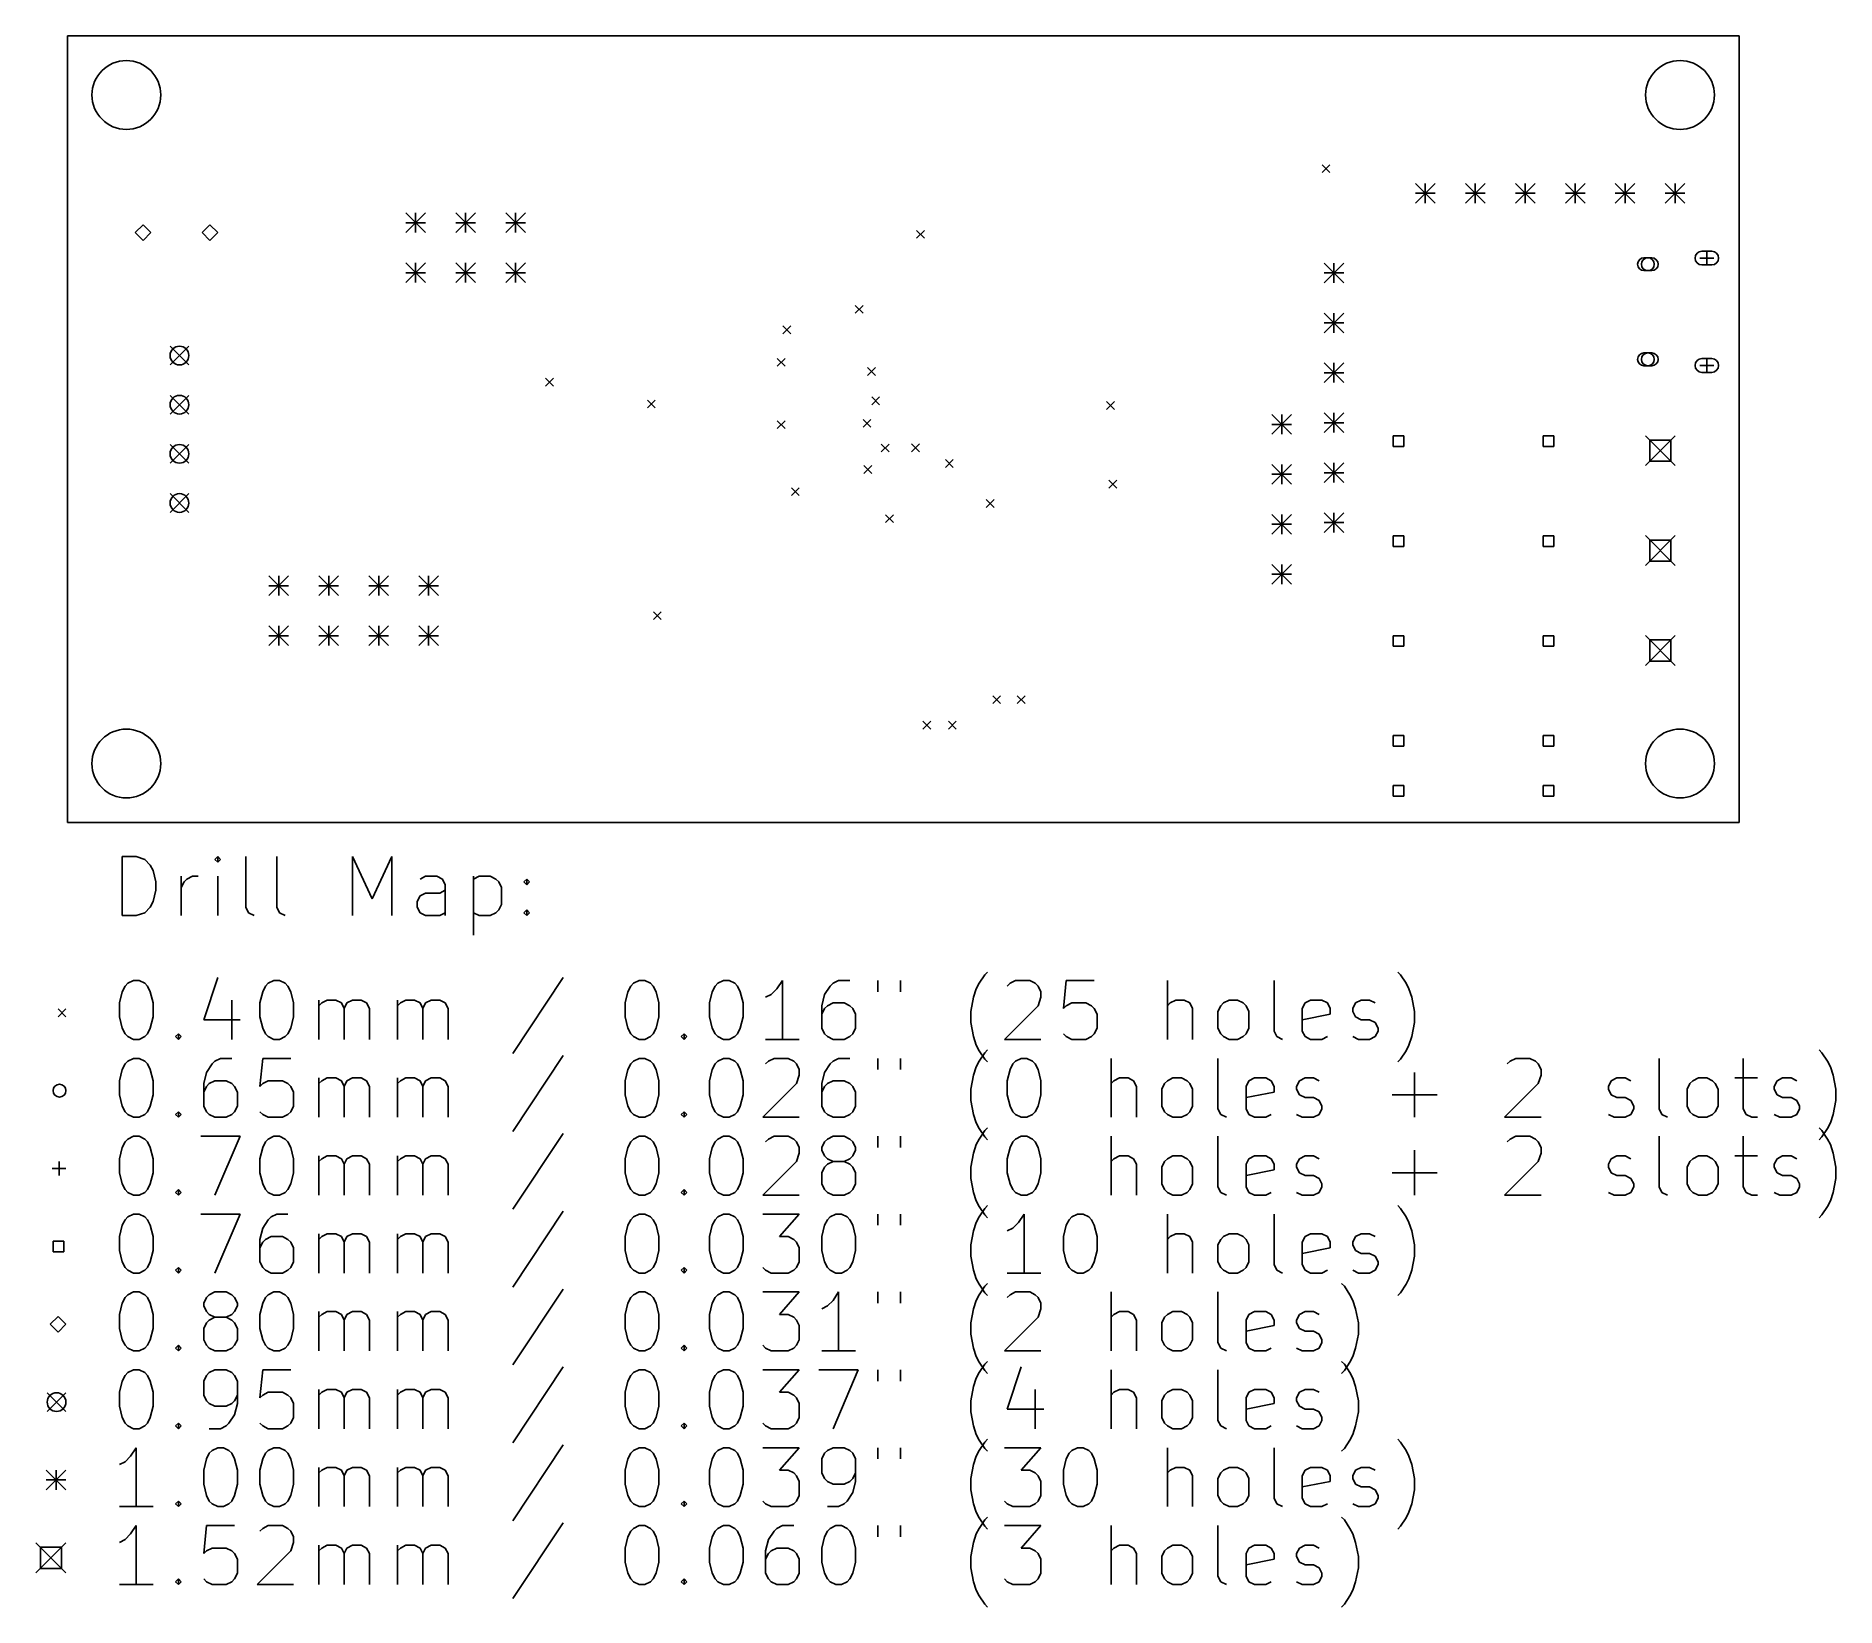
# Model space of a CAD drawing. Extents: x 64.4 to 155.9, y -157.6 to -77.8.
import ezdxf

# ---------------------------------------------------------------- set-up
doc = ezdxf.new("R2010")
doc.units = 0
doc.header["$MEASUREMENT"] = 0
doc.layers.add('BLACK', color=7, linetype='CONTINUOUS')

msp = doc.modelspace()

# ---------------------------------------------------------------- linework, layer by layer
at = {"layer": 'BLACK', "linetype": 'CONTINUOUS'}
for p, q in [((66, -117.75), (66, -77.75)), ((66, -77.75), (151, -77.75)), ((151, -77.75), (151, -117.75)), ((129.8, -84.3), (130.2, -84.7)), ((130.2, -84.3), (129.8, -84.7)), ((134.55, -85.25), (135.55, -86.25)), ((135.55, -85.25), (134.55, -86.25)), ((134.55, -85.75), (135.55, -85.75)), ((135.05, -85.25), (135.05, -86.25)), ((137.09, -85.25), (138.09, -86.25)), ((138.09, -85.25), (137.09, -86.25)), ((137.09, -85.75), (138.09, -85.75)), ((137.59, -85.25), (137.59, -86.25)), ((139.63, -85.25), (140.63, -86.25)), ((140.63, -85.25), (139.63, -86.25)), ((139.63, -85.75), (140.63, -85.75)), ((140.13, -85.25), (140.13, -86.25)), ((142.17, -85.25), (143.17, -86.25)), ((143.17, -85.25), (142.17, -86.25)), ((142.17, -85.75), (143.17, -85.75)), ((142.67, -85.25), (142.67, -86.25)), ((144.71, -85.25), (145.71, -86.25)), ((145.71, -85.25), (144.71, -86.25)), ((144.71, -85.75), (145.71, -85.75)), ((145.21, -85.25), (145.21, -86.25)), ((147.25, -85.25), (148.25, -86.25)), ((148.25, -85.25), (147.25, -86.25)), ((147.25, -85.75), (148.25, -85.75)), ((147.75, -85.25), (147.75, -86.25)), ((83.21, -86.75), (84.21, -87.75)), ((84.21, -86.75), (83.21, -87.75)), ((83.71, -86.75), (83.71, -87.75)), ((85.75, -86.75), (86.75, -87.75)), ((86.75, -86.75), (85.75, -87.75)), ((86.25, -86.75), (86.25, -87.75)), ((88.29, -86.75), (89.29, -87.75)), ((89.29, -86.75), (88.29, -87.75)), ((88.79, -86.75), (88.79, -87.75)), ((69.85, -87.35), (69.45, -87.75)), ((69.45, -87.75), (69.85, -88.15)), ((70.25, -87.75), (69.85, -87.35)), ((69.85, -88.15), (70.25, -87.75)), ((73.25, -87.35), (72.85, -87.75)), ((72.85, -87.75), (73.25, -88.15)), ((73.65, -87.75), (73.25, -87.35)), ((73.25, -88.15), (73.65, -87.75)), ((83.21, -87.25), (84.21, -87.25)), ((85.75, -87.25), (86.75, -87.25)), ((88.29, -87.25), (89.29, -87.25)), ((109.183, -87.64), (109.583, -88.04)), ((109.583, -87.64), (109.183, -88.04)), ((149.615, -88.695), (149.115, -88.695)), ((149.365, -88.695), (149.365, -89.395)), ((83.21, -89.29), (84.21, -90.29)), ((84.21, -89.29), (83.21, -90.29)), ((83.71, -89.29), (83.71, -90.29)), ((85.75, -89.29), (86.75, -90.29)), ((86.75, -89.29), (85.75, -90.29)), ((86.25, -89.29), (86.25, -90.29)), ((88.29, -89.29), (89.29, -90.29)), ((89.29, -89.29), (88.29, -90.29)), ((88.79, -89.29), (88.79, -90.29)), ((129.9, -89.3), (130.9, -90.3)), ((130.9, -89.3), (129.9, -90.3)), ((130.4, -89.3), (130.4, -90.3)), ((146.565, -89.03), (146.165, -89.03)), ((146.565, -89.68), (146.165, -89.68)), ((149.015, -89.045), (149.715, -89.045)), ((149.615, -89.395), (149.115, -89.395)), ((83.21, -89.79), (84.21, -89.79)), ((85.75, -89.79), (86.75, -89.79)), ((88.29, -89.79), (89.29, -89.79)), ((129.9, -89.8), (130.9, -89.8)), ((106.062, -91.45), (106.462, -91.85)), ((106.462, -91.45), (106.062, -91.85)), ((129.9, -91.84), (130.9, -92.84)), ((130.9, -91.84), (129.9, -92.84)), ((129.9, -92.34), (130.9, -92.34)), ((130.4, -91.84), (130.4, -92.84)), ((102.388, -92.4897), (102.788, -92.8897)), ((102.788, -92.4897), (102.388, -92.8897)), ((71.225, -93.525), (72.175, -94.475)), ((72.175, -93.525), (71.225, -94.475)), ((102.094, -94.1442), (102.494, -94.5442)), ((102.494, -94.1442), (102.094, -94.5442)), ((146.565, -93.87), (146.165, -93.87)), ((149.615, -94.155), (149.115, -94.155)), ((149.365, -94.155), (149.365, -94.855)), ((90.3201, -95.1503), (90.7201, -95.5503)), ((90.7201, -95.1503), (90.3201, -95.5503)), ((106.687, -94.6127), (107.087, -95.0127)), ((107.087, -94.6127), (106.687, -95.0127)), ((129.9, -94.38), (130.9, -95.38)), ((130.9, -94.38), (129.9, -95.38)), ((129.9, -94.88), (130.9, -94.88)), ((130.4, -94.38), (130.4, -95.38)), ((146.565, -94.52), (146.165, -94.52)), ((149.015, -94.505), (149.715, -94.505)), ((149.615, -94.855), (149.115, -94.855)), ((71.225, -96.025), (72.175, -96.975)), ((72.175, -96.025), (71.225, -96.975)), ((106.9, -96.1), (107.3, -96.5)), ((107.3, -96.1), (106.9, -96.5)), ((95.4943, -96.2664), (95.8943, -96.6664)), ((95.8943, -96.2664), (95.4943, -96.6664)), ((118.84, -96.3439), (119.24, -96.7439)), ((119.24, -96.3439), (118.84, -96.7439)), ((127.25, -97), (128.25, -98)), ((128.25, -97), (127.25, -98)), ((127.75, -97), (127.75, -98)), ((129.9, -96.92), (130.9, -97.92)), ((130.9, -96.92), (129.9, -97.92)), ((130.4, -96.92), (130.4, -97.92)), ((102.093, -97.3177), (102.493, -97.7177)), ((102.493, -97.3177), (102.093, -97.7177)), ((106.46, -97.2513), (106.86, -97.6513)), ((106.86, -97.2513), (106.46, -97.6513)), ((127.25, -97.5), (128.25, -97.5)), ((129.9, -97.42), (130.9, -97.42)), ((71.225, -98.525), (72.175, -99.475)), ((72.175, -98.525), (71.225, -99.475)), ((107.382, -98.504), (107.782, -98.904)), ((107.782, -98.504), (107.382, -98.904)), ((108.926, -98.491), (109.326, -98.891)), ((109.326, -98.491), (108.926, -98.891)), ((133.959, -98.0906), (133.421, -98.0906)), ((133.421, -98.0906), (133.421, -98.6294)), ((133.421, -98.6294), (133.959, -98.6294)), ((133.959, -98.6294), (133.959, -98.0906)), ((141.579, -98.0906), (141.041, -98.0906)), ((141.041, -98.0906), (141.041, -98.6294)), ((141.041, -98.6294), (141.579, -98.6294)), ((141.579, -98.6294), (141.579, -98.0906)), ((146.24, -98.08), (147.76, -99.6)), ((147.76, -98.08), (146.24, -99.6)), ((147.537, -98.3026), (146.463, -98.3026)), ((146.463, -98.3026), (146.463, -99.3774)), ((147.537, -99.3774), (147.537, -98.3026)), ((106.5, -99.6), (106.9, -100)), ((106.9, -99.6), (106.5, -100)), ((110.646, -99.2894), (111.046, -99.6894)), ((111.046, -99.2894), (110.646, -99.6894)), ((127.25, -99.54), (128.25, -100.54)), ((128.25, -99.54), (127.25, -100.54)), ((127.75, -99.54), (127.75, -100.54)), ((129.9, -99.46), (130.9, -100.46)), ((130.9, -99.46), (129.9, -100.46)), ((130.4, -99.46), (130.4, -100.46)), ((146.463, -99.3774), (147.537, -99.3774)), ((118.956, -100.34), (119.356, -100.74)), ((119.356, -100.34), (118.956, -100.74)), ((127.25, -100.04), (128.25, -100.04)), ((129.9, -99.96), (130.9, -99.96)), ((71.225, -101.025), (72.175, -101.975)), ((72.175, -101.025), (71.225, -101.975)), ((102.814, -100.726), (103.214, -101.126)), ((103.214, -100.726), (102.814, -101.126)), ((112.721, -101.323), (113.121, -101.723)), ((113.121, -101.323), (112.721, -101.723)), ((107.6, -102.1), (108, -102.5)), ((108, -102.1), (107.6, -102.5)), ((127.25, -102.08), (128.25, -103.08)), ((128.25, -102.08), (127.25, -103.08)), ((127.75, -102.08), (127.75, -103.08)), ((129.9, -102), (130.9, -103)), ((130.9, -102), (129.9, -103)), ((129.9, -102.5), (130.9, -102.5)), ((130.4, -102), (130.4, -103)), ((127.25, -102.58), (128.25, -102.58)), ((133.959, -103.171), (133.421, -103.171)), ((133.421, -103.171), (133.421, -103.709)), ((133.959, -103.709), (133.959, -103.171)), ((141.579, -103.171), (141.041, -103.171)), ((141.041, -103.171), (141.041, -103.709)), ((141.579, -103.709), (141.579, -103.171)), ((146.24, -103.16), (147.76, -104.68)), ((147.76, -103.16), (146.24, -104.68)), ((147.537, -103.383), (146.463, -103.383)), ((146.463, -103.383), (146.463, -104.457)), ((147.537, -104.457), (147.537, -103.383)), ((133.421, -103.709), (133.959, -103.709)), ((141.041, -103.709), (141.579, -103.709)), ((76.25, -105.21), (77.25, -106.21)), ((77.25, -105.21), (76.25, -106.21)), ((76.75, -105.21), (76.75, -106.21)), ((78.79, -105.21), (79.79, -106.21)), ((79.79, -105.21), (78.79, -106.21)), ((79.29, -105.21), (79.29, -106.21)), ((81.33, -105.21), (82.33, -106.21)), ((82.33, -105.21), (81.33, -106.21)), ((81.83, -105.21), (81.83, -106.21)), ((83.87, -105.21), (84.87, -106.21)), ((84.87, -105.21), (83.87, -106.21)), ((84.37, -105.21), (84.37, -106.21)), ((127.25, -104.62), (128.25, -105.62)), ((128.25, -104.62), (127.25, -105.62)), ((127.25, -105.12), (128.25, -105.12)), ((127.75, -104.62), (127.75, -105.62)), ((146.463, -104.457), (147.537, -104.457)), ((76.25, -105.71), (77.25, -105.71)), ((78.79, -105.71), (79.79, -105.71)), ((81.33, -105.71), (82.33, -105.71)), ((83.87, -105.71), (84.87, -105.71)), ((95.7969, -107.031), (96.1969, -107.431)), ((96.1969, -107.031), (95.7969, -107.431)), ((76.25, -107.75), (77.25, -108.75)), ((77.25, -107.75), (76.25, -108.75)), ((76.75, -107.75), (76.75, -108.75)), ((78.79, -107.75), (79.79, -108.75)), ((79.79, -107.75), (78.79, -108.75)), ((79.29, -107.75), (79.29, -108.75)), ((81.33, -107.75), (82.33, -108.75)), ((82.33, -107.75), (81.33, -108.75)), ((81.83, -107.75), (81.83, -108.75)), ((83.87, -107.75), (84.87, -108.75)), ((84.87, -107.75), (83.87, -108.75)), ((84.37, -107.75), (84.37, -108.75)), ((76.25, -108.25), (77.25, -108.25)), ((78.79, -108.25), (79.79, -108.25)), ((81.33, -108.25), (82.33, -108.25)), ((83.87, -108.25), (84.87, -108.25)), ((133.959, -108.251), (133.421, -108.251)), ((133.421, -108.251), (133.421, -108.789)), ((133.421, -108.789), (133.959, -108.789)), ((133.959, -108.789), (133.959, -108.251)), ((141.579, -108.251), (141.041, -108.251)), ((141.041, -108.251), (141.041, -108.789)), ((141.041, -108.789), (141.579, -108.789)), ((141.579, -108.789), (141.579, -108.251)), ((146.24, -108.24), (147.76, -109.76)), ((147.76, -108.24), (146.24, -109.76)), ((147.537, -108.463), (146.463, -108.463)), ((146.463, -108.463), (146.463, -109.537)), ((147.537, -109.537), (147.537, -108.463)), ((146.463, -109.537), (147.537, -109.537)), ((113.05, -111.3), (113.45, -111.7)), ((113.45, -111.3), (113.05, -111.7)), ((114.3, -111.3), (114.7, -111.7)), ((114.7, -111.3), (114.3, -111.7)), ((109.5, -112.6), (109.9, -113)), ((109.9, -112.6), (109.5, -113)), ((110.8, -112.6), (111.2, -113)), ((111.2, -112.6), (110.8, -113)), ((133.959, -113.331), (133.421, -113.331)), ((133.421, -113.331), (133.421, -113.869)), ((133.959, -113.869), (133.959, -113.331)), ((141.579, -113.331), (141.041, -113.331)), ((141.041, -113.331), (141.041, -113.869)), ((141.579, -113.869), (141.579, -113.331)), ((133.421, -113.869), (133.959, -113.869)), ((141.041, -113.869), (141.579, -113.869)), ((133.959, -115.871), (133.421, -115.871)), ((133.421, -115.871), (133.421, -116.409)), ((133.959, -116.409), (133.959, -115.871)), ((141.579, -115.871), (141.041, -115.871)), ((141.041, -115.871), (141.041, -116.409)), ((141.579, -116.409), (141.579, -115.871)), ((133.421, -116.409), (133.959, -116.409)), ((141.041, -116.409), (141.579, -116.409)), ((151, -117.75), (66, -117.75)), ((68.7893, -122.482), (68.7893, -119.482)), ((68.7893, -119.482), (69.5036, -119.482)), ((69.5036, -119.482), (69.9321, -119.625)), ((69.9321, -119.625), (70.2179, -119.911)), ((73.6464, -119.482), (73.5036, -119.625)), ((73.5036, -119.625), (73.6464, -119.768)), ((73.7893, -119.625), (73.6464, -119.482)), ((73.6464, -119.482), (73.6464, -119.768)), ((73.6464, -119.768), (73.7893, -119.625)), ((75.075, -122.054), (75.075, -119.482)), ((76.6464, -122.054), (76.6464, -119.482)), ((80.5036, -122.482), (80.5036, -119.482)), ((80.5036, -119.482), (81.5036, -121.625)), ((81.5036, -121.625), (82.5036, -119.482)), ((82.5036, -119.482), (82.5036, -122.482)), ((70.2179, -119.911), (70.3607, -120.196)), ((70.3607, -120.196), (70.5036, -120.768)), ((70.5036, -120.768), (70.5036, -121.196)), ((71.7893, -122.482), (71.7893, -120.482)), ((71.7893, -121.054), (71.9321, -120.768)), ((71.9321, -120.768), (72.075, -120.625)), ((72.075, -120.625), (72.3607, -120.482)), ((72.3607, -120.482), (72.6464, -120.482)), ((73.6464, -122.482), (73.6464, -120.482)), ((84.2179, -120.482), (83.9321, -120.625)), ((84.7893, -120.482), (84.2179, -120.482)), ((85.075, -120.625), (84.7893, -120.482)), ((85.2179, -120.911), (85.075, -120.625)), ((86.6464, -120.482), (86.6464, -123.482)), ((86.6464, -120.625), (86.9321, -120.482)), ((86.9321, -120.482), (87.5036, -120.482)), ((87.5036, -120.482), (87.7893, -120.625)), ((87.7893, -120.625), (87.9321, -120.768)), ((87.9321, -120.768), (88.075, -121.054)), ((89.2179, -120.768), (89.3607, -120.625)), ((89.3607, -120.911), (89.2179, -120.768)), ((89.3607, -120.625), (89.5036, -120.768)), ((89.3607, -120.625), (89.3607, -120.911)), ((89.5036, -120.768), (89.3607, -120.911)), ((70.5036, -121.196), (70.3607, -121.768)), ((83.7893, -121.768), (83.9321, -121.482)), ((83.9321, -121.482), (84.2179, -121.339)), ((84.2179, -121.339), (84.9321, -121.339)), ((84.9321, -121.339), (85.2179, -121.196)), ((85.2179, -122.482), (85.2179, -120.911)), ((88.075, -121.054), (88.075, -121.911)), ((69.5036, -122.482), (68.7893, -122.482)), ((69.9321, -122.339), (69.5036, -122.482)), ((70.2179, -122.054), (69.9321, -122.339)), ((70.3607, -121.768), (70.2179, -122.054)), ((75.2179, -122.339), (75.075, -122.054)), ((75.5036, -122.482), (75.2179, -122.339)), ((76.7893, -122.339), (76.6464, -122.054)), ((77.075, -122.482), (76.7893, -122.339)), ((83.7893, -122.054), (83.7893, -121.768)), ((83.9321, -122.339), (83.7893, -122.054)), ((84.2179, -122.482), (83.9321, -122.339)), ((84.9321, -122.482), (84.2179, -122.482)), ((85.2179, -122.339), (84.9321, -122.482)), ((86.9321, -122.482), (86.6464, -122.339)), ((87.5036, -122.482), (86.9321, -122.482)), ((87.7893, -122.339), (87.5036, -122.482)), ((87.9321, -122.196), (87.7893, -122.339)), ((88.075, -121.911), (87.9321, -122.196)), ((89.2179, -122.339), (89.3607, -122.196)), ((89.3607, -122.482), (89.2179, -122.339)), ((89.3607, -122.196), (89.5036, -122.339)), ((89.3607, -122.196), (89.3607, -122.482)), ((89.5036, -122.339), (89.3607, -122.482)), ((112.646, -125.496), (112.789, -125.354)), ((133.789, -125.496), (133.646, -125.354)), ((68.7893, -126.354), (68.9321, -126.068)), ((68.9321, -126.068), (69.075, -125.925)), ((69.075, -125.925), (69.3607, -125.782)), ((69.3607, -125.782), (69.6464, -125.782)), ((69.6464, -125.782), (69.9321, -125.925)), ((69.9321, -125.925), (70.075, -126.068)), ((70.075, -126.068), (70.2179, -126.354)), ((73.6464, -125.639), (72.9321, -127.782)), ((75.9321, -126.354), (76.075, -126.068)), ((76.075, -126.068), (76.2179, -125.925)), ((76.2179, -125.925), (76.5036, -125.782)), ((76.5036, -125.782), (76.7893, -125.782)), ((76.7893, -125.782), (77.075, -125.925)), ((77.075, -125.925), (77.2179, -126.068)), ((77.2179, -126.068), (77.3607, -126.354)), ((91.2179, -125.639), (88.6464, -129.496)), ((94.5036, -126.354), (94.6464, -126.068)), ((94.6464, -126.068), (94.7893, -125.925)), ((94.7893, -125.925), (95.075, -125.782)), ((95.075, -125.782), (95.3607, -125.782)), ((95.3607, -125.782), (95.6464, -125.925)), ((95.6464, -125.925), (95.7893, -126.068)), ((95.7893, -126.068), (95.9321, -126.354)), ((98.7893, -126.354), (98.9321, -126.068)), ((98.9321, -126.068), (99.075, -125.925)), ((99.075, -125.925), (99.3607, -125.782)), ((99.3607, -125.782), (99.6464, -125.782)), ((99.6464, -125.782), (99.9321, -125.925)), ((99.9321, -125.925), (100.075, -126.068)), ((100.075, -126.068), (100.218, -126.354)), ((102.075, -126.211), (101.789, -126.496)), ((102.361, -125.782), (102.075, -126.211)), ((102.361, -128.782), (102.361, -125.782)), ((104.789, -126.068), (104.504, -126.496)), ((104.932, -125.925), (104.789, -126.068)), ((105.218, -125.782), (104.932, -125.925)), ((105.789, -125.782), (105.218, -125.782)), ((107.218, -125.782), (107.218, -126.354)), ((108.361, -125.782), (108.361, -126.354)), ((112.075, -126.639), (112.218, -126.211)), ((112.218, -126.211), (112.361, -125.925)), ((112.361, -125.925), (112.646, -125.496)), ((113.789, -126.068), (113.932, -125.925)), ((113.932, -125.925), (114.218, -125.782)), ((114.218, -125.782), (114.932, -125.782)), ((114.932, -125.782), (115.218, -125.925)), ((115.218, -125.925), (115.361, -126.068)), ((115.361, -126.068), (115.504, -126.354)), ((116.789, -125.782), (116.646, -127.211)), ((118.218, -125.782), (116.789, -125.782)), ((121.932, -128.782), (121.932, -125.782)), ((127.361, -128.354), (127.361, -125.782)), ((134.075, -125.925), (133.789, -125.496)), ((134.218, -126.211), (134.075, -125.925)), ((134.361, -126.639), (134.218, -126.211)), ((68.6464, -126.925), (68.7893, -126.354)), ((68.6464, -127.639), (68.6464, -126.925)), ((70.2179, -126.354), (70.3607, -126.925)), ((70.3607, -126.925), (70.3607, -127.639)), ((74.3607, -126.782), (74.3607, -128.782)), ((75.7893, -126.925), (75.9321, -126.354)), ((75.7893, -127.639), (75.7893, -126.925)), ((77.3607, -126.354), (77.5036, -126.925)), ((77.5036, -126.925), (77.5036, -127.639)), ((78.7893, -128.782), (78.7893, -126.782)), ((78.7893, -127.068), (78.9321, -126.925)), ((78.9321, -126.925), (79.2179, -126.782)), ((79.2179, -126.782), (79.6464, -126.782)), ((79.6464, -126.782), (79.9321, -126.925)), ((79.9321, -126.925), (80.075, -127.211)), ((80.075, -127.211), (80.2179, -126.925)), ((80.075, -127.211), (80.075, -128.782)), ((80.2179, -126.925), (80.5036, -126.782)), ((80.5036, -126.782), (80.9321, -126.782)), ((80.9321, -126.782), (81.2179, -126.925)), ((81.2179, -126.925), (81.3607, -127.211)), ((81.3607, -127.211), (81.3607, -128.782)), ((82.7893, -128.782), (82.7893, -126.782)), ((82.7893, -127.068), (82.9321, -126.925)), ((82.9321, -126.925), (83.2179, -126.782)), ((83.2179, -126.782), (83.6464, -126.782)), ((83.6464, -126.782), (83.9321, -126.925)), ((83.9321, -126.925), (84.075, -127.211)), ((84.075, -127.211), (84.2179, -126.925)), ((84.075, -127.211), (84.075, -128.782)), ((84.2179, -126.925), (84.5036, -126.782)), ((84.5036, -126.782), (84.9321, -126.782)), ((84.9321, -126.782), (85.2179, -126.925)), ((85.2179, -126.925), (85.3607, -127.211)), ((85.3607, -127.211), (85.3607, -128.782)), ((94.3607, -126.925), (94.5036, -126.354)), ((94.3607, -127.639), (94.3607, -126.925)), ((95.9321, -126.354), (96.075, -126.925)), ((96.075, -126.925), (96.075, -127.639)), ((98.6464, -126.925), (98.7893, -126.354)), ((98.6464, -127.639), (98.6464, -126.925)), ((100.218, -126.354), (100.361, -126.925)), ((100.361, -126.925), (100.361, -127.639)), ((101.789, -126.496), (101.504, -126.639)), ((104.504, -126.496), (104.361, -127.068)), ((104.361, -127.068), (104.361, -128.211)), ((104.504, -127.211), (104.361, -127.496)), ((104.646, -127.068), (104.504, -127.211)), ((104.932, -126.925), (104.646, -127.068)), ((105.504, -126.925), (104.932, -126.925)), ((105.789, -127.068), (105.504, -126.925)), ((105.932, -127.211), (105.789, -127.068)), ((106.075, -127.496), (105.932, -127.211)), ((111.932, -127.354), (112.075, -126.639)), ((115.361, -127.068), (113.646, -128.782)), ((115.504, -126.639), (115.361, -127.068)), ((115.504, -126.354), (115.504, -126.639)), ((116.646, -127.211), (116.789, -127.068)), ((116.789, -127.068), (117.075, -126.925)), ((117.075, -126.925), (117.789, -126.925)), ((117.789, -126.925), (118.075, -127.068)), ((118.075, -127.068), (118.218, -127.211)), ((118.218, -127.211), (118.361, -127.496)), ((122.075, -126.925), (121.932, -127.068)), ((122.361, -126.782), (122.075, -126.925)), ((122.789, -126.782), (122.361, -126.782)), ((123.075, -126.925), (122.789, -126.782)), ((123.218, -127.211), (123.075, -126.925)), ((123.218, -128.782), (123.218, -127.211)), ((124.504, -127.354), (124.646, -127.068)), ((124.646, -127.068), (124.789, -126.925)), ((124.789, -126.925), (125.075, -126.782)), ((125.075, -126.782), (125.504, -126.782)), ((125.504, -126.782), (125.789, -126.925)), ((125.789, -126.925), (125.932, -127.068)), ((125.932, -127.068), (126.075, -127.354)), ((128.789, -127.211), (128.932, -126.925)), ((128.789, -128.354), (128.789, -127.211)), ((128.932, -126.925), (129.218, -126.782)), ((129.218, -126.782), (129.789, -126.782)), ((129.789, -126.782), (130.075, -126.925)), ((130.075, -126.925), (130.218, -127.211)), ((130.218, -127.211), (130.218, -127.496)), ((131.361, -127.211), (131.504, -126.925)), ((131.361, -127.354), (131.361, -127.211)), ((131.504, -126.925), (131.789, -126.782)), ((131.789, -126.782), (132.218, -126.782)), ((132.218, -126.782), (132.504, -126.925)), ((134.504, -127.354), (134.361, -126.639)), ((65.525, -127.225), (65.925, -127.625)), ((65.925, -127.225), (65.525, -127.625)), ((68.7893, -128.211), (68.6464, -127.639)), ((70.3607, -127.639), (70.2179, -128.211)), ((72.9321, -127.782), (74.7893, -127.782)), ((75.9321, -128.211), (75.7893, -127.639)), ((77.5036, -127.639), (77.3607, -128.211)), ((94.5036, -128.211), (94.3607, -127.639)), ((96.075, -127.639), (95.9321, -128.211)), ((98.7893, -128.211), (98.6464, -127.639)), ((100.361, -127.639), (100.218, -128.211)), ((106.075, -128.211), (106.075, -127.496)), ((111.932, -127.925), (111.932, -127.354)), ((112.075, -128.639), (111.932, -127.925)), ((118.361, -127.496), (118.361, -128.211)), ((124.504, -128.211), (124.504, -127.354)), ((126.075, -127.354), (126.075, -128.211)), ((130.218, -127.496), (128.789, -127.782)), ((131.504, -127.639), (131.361, -127.354)), ((131.789, -127.782), (131.504, -127.639)), ((132.218, -127.782), (131.789, -127.782)), ((132.504, -127.925), (132.218, -127.782)), ((132.646, -128.211), (132.504, -127.925)), ((134.361, -128.639), (134.504, -127.925)), ((134.504, -127.925), (134.504, -127.354)), ((68.9321, -128.496), (68.7893, -128.211)), ((69.075, -128.639), (68.9321, -128.496)), ((69.3607, -128.782), (69.075, -128.639)), ((69.6464, -128.782), (69.3607, -128.782)), ((69.9321, -128.639), (69.6464, -128.782)), ((70.075, -128.496), (69.9321, -128.639)), ((70.2179, -128.211), (70.075, -128.496)), ((71.5036, -128.639), (71.6464, -128.496)), ((71.6464, -128.782), (71.5036, -128.639)), ((71.6464, -128.496), (71.7893, -128.639)), ((71.6464, -128.496), (71.6464, -128.782)), ((71.7893, -128.639), (71.6464, -128.782)), ((76.075, -128.496), (75.9321, -128.211)), ((76.2179, -128.639), (76.075, -128.496)), ((76.5036, -128.782), (76.2179, -128.639)), ((76.7893, -128.782), (76.5036, -128.782)), ((77.075, -128.639), (76.7893, -128.782)), ((77.2179, -128.496), (77.075, -128.639)), ((77.3607, -128.211), (77.2179, -128.496)), ((94.6464, -128.496), (94.5036, -128.211)), ((94.7893, -128.639), (94.6464, -128.496)), ((95.075, -128.782), (94.7893, -128.639)), ((95.3607, -128.782), (95.075, -128.782)), ((95.6464, -128.639), (95.3607, -128.782)), ((95.7893, -128.496), (95.6464, -128.639)), ((95.9321, -128.211), (95.7893, -128.496)), ((97.2179, -128.639), (97.3607, -128.496)), ((97.3607, -128.782), (97.2179, -128.639)), ((97.3607, -128.496), (97.5036, -128.639)), ((97.3607, -128.496), (97.3607, -128.782)), ((97.5036, -128.639), (97.3607, -128.782)), ((98.9321, -128.496), (98.7893, -128.211)), ((99.075, -128.639), (98.9321, -128.496)), ((99.3607, -128.782), (99.075, -128.639)), ((99.6464, -128.782), (99.3607, -128.782)), ((99.9321, -128.639), (99.6464, -128.782)), ((100.075, -128.496), (99.9321, -128.639)), ((100.218, -128.211), (100.075, -128.496)), ((103.218, -128.782), (101.504, -128.782)), ((104.361, -128.211), (104.504, -128.496)), ((104.504, -128.496), (104.646, -128.639)), ((104.646, -128.639), (104.932, -128.782)), ((104.932, -128.782), (105.504, -128.782)), ((105.504, -128.782), (105.789, -128.639)), ((105.789, -128.639), (105.932, -128.496)), ((105.932, -128.496), (106.075, -128.211)), ((112.218, -129.068), (112.075, -128.639)), ((113.646, -128.782), (115.504, -128.782)), ((116.789, -128.639), (116.646, -128.496)), ((117.075, -128.782), (116.789, -128.639)), ((117.789, -128.782), (117.075, -128.782)), ((118.075, -128.639), (117.789, -128.782)), ((118.218, -128.496), (118.075, -128.639)), ((118.361, -128.211), (118.218, -128.496)), ((124.646, -128.496), (124.504, -128.211)), ((124.789, -128.639), (124.646, -128.496)), ((125.075, -128.782), (124.789, -128.639)), ((125.504, -128.782), (125.075, -128.782)), ((125.789, -128.639), (125.504, -128.782)), ((125.932, -128.496), (125.789, -128.639)), ((126.075, -128.211), (125.932, -128.496)), ((127.504, -128.639), (127.361, -128.354)), ((127.789, -128.782), (127.504, -128.639)), ((128.932, -128.639), (128.789, -128.354)), ((129.218, -128.782), (128.932, -128.639)), ((129.789, -128.782), (129.218, -128.782)), ((130.075, -128.639), (129.789, -128.782)), ((131.361, -128.639), (131.646, -128.782)), ((131.646, -128.782), (132.218, -128.782)), ((132.218, -128.782), (132.504, -128.639)), ((132.504, -128.639), (132.646, -128.354)), ((132.646, -128.354), (132.646, -128.211)), ((134.218, -129.068), (134.361, -128.639)), ((68.9321, -130.028), (69.075, -129.885)), ((69.075, -129.885), (69.3607, -129.742)), ((69.3607, -129.742), (69.6464, -129.742)), ((69.6464, -129.742), (69.9321, -129.885)), ((69.9321, -129.885), (70.075, -130.028)), ((73.5036, -129.885), (73.3607, -130.028)), ((73.7893, -129.742), (73.5036, -129.885)), ((74.3607, -129.742), (73.7893, -129.742)), ((75.9321, -129.742), (75.7893, -131.171)), ((77.3607, -129.742), (75.9321, -129.742)), ((91.2179, -129.599), (88.6464, -133.456)), ((94.6464, -130.028), (94.7893, -129.885)), ((94.7893, -129.885), (95.075, -129.742)), ((95.075, -129.742), (95.3607, -129.742)), ((95.3607, -129.742), (95.6464, -129.885)), ((95.6464, -129.885), (95.7893, -130.028)), ((98.9321, -130.028), (99.075, -129.885)), ((99.075, -129.885), (99.3607, -129.742)), ((99.3607, -129.742), (99.6464, -129.742)), ((99.6464, -129.742), (99.9321, -129.885)), ((99.9321, -129.885), (100.075, -130.028)), ((101.504, -130.028), (101.646, -129.885)), ((101.646, -129.885), (101.932, -129.742)), ((101.932, -129.742), (102.646, -129.742)), ((102.646, -129.742), (102.932, -129.885)), ((102.932, -129.885), (103.075, -130.028)), ((104.932, -129.885), (104.789, -130.028)), ((105.218, -129.742), (104.932, -129.885)), ((105.789, -129.742), (105.218, -129.742)), ((107.218, -129.742), (107.218, -130.314)), ((108.361, -129.742), (108.361, -130.314)), ((112.361, -129.354), (112.218, -129.068)), ((112.218, -130.171), (112.361, -129.885)), ((112.646, -129.782), (112.361, -129.354)), ((112.361, -129.885), (112.646, -129.456)), ((112.646, -129.456), (112.789, -129.314)), ((112.789, -129.925), (112.646, -129.782)), ((114.075, -130.028), (114.218, -129.885)), ((114.218, -129.885), (114.504, -129.742)), ((114.504, -129.742), (114.789, -129.742)), ((114.789, -129.742), (115.075, -129.885)), ((115.075, -129.885), (115.218, -130.028)), ((119.075, -132.742), (119.075, -129.742)), ((124.504, -132.314), (124.504, -129.742)), ((133.646, -129.925), (133.789, -129.782)), ((133.789, -129.782), (134.075, -129.354)), ((134.075, -129.354), (134.218, -129.068)), ((139.218, -130.028), (139.361, -129.885)), ((139.361, -129.885), (139.646, -129.742)), ((139.646, -129.742), (140.361, -129.742)), ((140.361, -129.742), (140.646, -129.885)), ((140.646, -129.885), (140.789, -130.028)), ((146.932, -132.314), (146.932, -129.742)), ((151.218, -129.742), (151.218, -132.314)), ((155.218, -129.456), (155.075, -129.314)), ((155.504, -129.885), (155.218, -129.456)), ((155.646, -130.171), (155.504, -129.885)), ((68.6464, -130.885), (68.7893, -130.314)), ((68.7893, -130.314), (68.9321, -130.028)), ((70.075, -130.028), (70.2179, -130.314)), ((70.2179, -130.314), (70.3607, -130.885)), ((73.075, -130.456), (72.9321, -131.028)), ((73.3607, -130.028), (73.075, -130.456)), ((78.7893, -132.742), (78.7893, -130.742)), ((78.9321, -130.885), (79.2179, -130.742)), ((79.2179, -130.742), (79.6464, -130.742)), ((79.6464, -130.742), (79.9321, -130.885)), ((80.2179, -130.885), (80.5036, -130.742)), ((80.5036, -130.742), (80.9321, -130.742)), ((80.9321, -130.742), (81.2179, -130.885)), ((82.7893, -132.742), (82.7893, -130.742)), ((82.9321, -130.885), (83.2179, -130.742)), ((83.2179, -130.742), (83.6464, -130.742)), ((83.6464, -130.742), (83.9321, -130.885)), ((84.2179, -130.885), (84.5036, -130.742)), ((84.5036, -130.742), (84.9321, -130.742)), ((84.9321, -130.742), (85.2179, -130.885)), ((94.3607, -130.885), (94.5036, -130.314)), ((94.5036, -130.314), (94.6464, -130.028)), ((95.7893, -130.028), (95.9321, -130.314)), ((95.9321, -130.314), (96.075, -130.885)), ((98.6464, -130.885), (98.7893, -130.314)), ((98.7893, -130.314), (98.9321, -130.028)), ((100.075, -130.028), (100.218, -130.314)), ((100.218, -130.314), (100.361, -130.885)), ((103.075, -130.028), (103.218, -130.314)), ((103.218, -130.599), (103.075, -131.028)), ((103.218, -130.314), (103.218, -130.599)), ((104.504, -130.456), (104.361, -131.028)), ((104.789, -130.028), (104.504, -130.456)), ((111.932, -131.314), (112.075, -130.599)), ((112.075, -130.599), (112.218, -130.171)), ((113.789, -130.885), (113.932, -130.314)), ((113.932, -130.314), (114.075, -130.028)), ((115.218, -130.028), (115.361, -130.314)), ((115.361, -130.314), (115.504, -130.885)), ((119.504, -130.742), (119.218, -130.885)), ((119.932, -130.742), (119.504, -130.742)), ((120.218, -130.885), (119.932, -130.742)), ((121.932, -130.885), (122.218, -130.742)), ((122.218, -130.742), (122.646, -130.742)), ((122.646, -130.742), (122.932, -130.885)), ((126.075, -130.885), (126.361, -130.742)), ((126.361, -130.742), (126.932, -130.742)), ((126.932, -130.742), (127.218, -130.885)), ((128.646, -130.885), (128.932, -130.742)), ((128.932, -130.742), (129.361, -130.742)), ((129.361, -130.742), (129.646, -130.885)), ((134.504, -132.742), (134.504, -130.456)), ((140.789, -130.028), (140.932, -130.314)), ((140.932, -130.599), (140.789, -131.028)), ((140.932, -130.314), (140.932, -130.599)), ((144.504, -130.885), (144.789, -130.742)), ((144.789, -130.742), (145.218, -130.742)), ((145.218, -130.742), (145.504, -130.885)), ((148.646, -130.885), (148.932, -130.742)), ((148.932, -130.742), (149.361, -130.742)), ((149.361, -130.742), (149.646, -130.885)), ((150.789, -130.742), (151.932, -130.742)), ((152.932, -130.885), (153.218, -130.742)), ((153.218, -130.742), (153.646, -130.742)), ((153.646, -130.742), (153.932, -130.885)), ((155.789, -130.599), (155.646, -130.171)), ((155.932, -131.314), (155.789, -130.599)), ((68.6464, -131.599), (68.6464, -130.885)), ((68.7893, -132.171), (68.6464, -131.599)), ((70.3607, -131.599), (70.2179, -132.171)), ((70.3607, -130.885), (70.3607, -131.599)), ((72.9321, -131.028), (72.9321, -132.171)), ((73.075, -131.171), (72.9321, -131.456)), ((73.2179, -131.028), (73.075, -131.171)), ((73.5036, -130.885), (73.2179, -131.028)), ((74.075, -130.885), (73.5036, -130.885)), ((74.3607, -131.028), (74.075, -130.885)), ((74.5036, -131.171), (74.3607, -131.028)), ((74.6464, -131.456), (74.5036, -131.171)), ((74.6464, -132.171), (74.6464, -131.456)), ((75.7893, -131.171), (75.9321, -131.028)), ((75.9321, -131.028), (76.2179, -130.885)), ((76.2179, -130.885), (76.9321, -130.885)), ((76.9321, -130.885), (77.2179, -131.028)), ((77.2179, -131.028), (77.3607, -131.171)), ((77.3607, -131.171), (77.5036, -131.456)), ((77.5036, -131.456), (77.5036, -132.171)), ((78.7893, -131.028), (78.9321, -130.885)), ((79.9321, -130.885), (80.075, -131.171)), ((80.075, -131.171), (80.2179, -130.885)), ((80.075, -131.171), (80.075, -132.742)), ((81.2179, -130.885), (81.3607, -131.171)), ((81.3607, -131.171), (81.3607, -132.742)), ((82.7893, -131.028), (82.9321, -130.885)), ((83.9321, -130.885), (84.075, -131.171)), ((84.075, -131.171), (84.2179, -130.885)), ((84.075, -131.171), (84.075, -132.742)), ((85.2179, -130.885), (85.3607, -131.171)), ((85.3607, -131.171), (85.3607, -132.742)), ((94.3607, -131.599), (94.3607, -130.885)), ((94.5036, -132.171), (94.3607, -131.599)), ((96.075, -131.599), (95.9321, -132.171)), ((96.075, -130.885), (96.075, -131.599)), ((98.6464, -131.599), (98.6464, -130.885)), ((98.7893, -132.171), (98.6464, -131.599)), ((100.361, -131.599), (100.218, -132.171)), ((100.361, -130.885), (100.361, -131.599)), ((103.075, -131.028), (101.361, -132.742)), ((104.361, -131.028), (104.361, -132.171)), ((104.504, -131.171), (104.361, -131.456)), ((104.646, -131.028), (104.504, -131.171)), ((104.932, -130.885), (104.646, -131.028)), ((105.504, -130.885), (104.932, -130.885)), ((105.789, -131.028), (105.504, -130.885)), ((105.932, -131.171), (105.789, -131.028)), ((106.075, -131.456), (105.932, -131.171)), ((106.075, -132.171), (106.075, -131.456)), ((111.932, -131.885), (111.932, -131.314)), ((113.789, -131.599), (113.789, -130.885)), ((113.932, -132.171), (113.789, -131.599)), ((115.504, -131.599), (115.361, -132.171)), ((115.504, -130.885), (115.504, -131.599)), ((119.218, -130.885), (119.075, -131.028)), ((120.361, -131.171), (120.218, -130.885)), ((120.361, -132.742), (120.361, -131.171)), ((121.646, -131.314), (121.789, -131.028)), ((121.646, -132.171), (121.646, -131.314)), ((121.789, -131.028), (121.932, -130.885)), ((122.932, -130.885), (123.075, -131.028)), ((123.075, -131.028), (123.218, -131.314)), ((123.218, -131.314), (123.218, -132.171)), ((125.932, -131.171), (126.075, -130.885)), ((125.932, -132.314), (125.932, -131.171)), ((127.361, -131.456), (125.932, -131.742)), ((127.218, -130.885), (127.361, -131.171)), ((127.361, -131.171), (127.361, -131.456)), ((128.504, -131.171), (128.646, -130.885)), ((128.504, -131.314), (128.504, -131.171)), ((128.646, -131.599), (128.504, -131.314)), ((128.932, -131.742), (128.646, -131.599)), ((129.361, -131.742), (128.932, -131.742)), ((129.646, -131.885), (129.361, -131.742)), ((133.361, -131.599), (135.646, -131.599)), ((140.789, -131.028), (139.075, -132.742)), ((144.361, -131.171), (144.504, -130.885)), ((144.361, -131.314), (144.361, -131.171)), ((144.504, -131.599), (144.361, -131.314)), ((144.789, -131.742), (144.504, -131.599)), ((145.218, -131.742), (144.789, -131.742)), ((145.504, -131.885), (145.218, -131.742)), ((148.361, -131.314), (148.504, -131.028)), ((148.361, -132.171), (148.361, -131.314)), ((148.504, -131.028), (148.646, -130.885)), ((149.646, -130.885), (149.789, -131.028)), ((149.789, -131.028), (149.932, -131.314)), ((149.932, -131.314), (149.932, -132.171)), ((152.789, -131.171), (152.932, -130.885)), ((152.789, -131.314), (152.789, -131.171)), ((152.932, -131.599), (152.789, -131.314)), ((153.218, -131.742), (152.932, -131.599)), ((153.646, -131.742), (153.218, -131.742)), ((153.932, -131.885), (153.646, -131.742)), ((155.932, -131.885), (155.932, -131.314)), ((68.9321, -132.456), (68.7893, -132.171)), ((69.075, -132.599), (68.9321, -132.456)), ((69.3607, -132.742), (69.075, -132.599)), ((69.9321, -132.599), (69.6464, -132.742)), ((70.075, -132.456), (69.9321, -132.599)), ((70.2179, -132.171), (70.075, -132.456)), ((71.5036, -132.599), (71.6464, -132.456)), ((71.6464, -132.742), (71.5036, -132.599)), ((71.6464, -132.456), (71.7893, -132.599)), ((71.6464, -132.456), (71.6464, -132.742)), ((71.7893, -132.599), (71.6464, -132.742)), ((72.9321, -132.171), (73.075, -132.456)), ((73.075, -132.456), (73.2179, -132.599)), ((73.2179, -132.599), (73.5036, -132.742)), ((74.075, -132.742), (74.3607, -132.599)), ((74.3607, -132.599), (74.5036, -132.456)), ((74.5036, -132.456), (74.6464, -132.171)), ((75.9321, -132.599), (75.7893, -132.456)), ((76.2179, -132.742), (75.9321, -132.599)), ((77.2179, -132.599), (76.9321, -132.742)), ((77.3607, -132.456), (77.2179, -132.599)), ((77.5036, -132.171), (77.3607, -132.456)), ((94.6464, -132.456), (94.5036, -132.171)), ((94.7893, -132.599), (94.6464, -132.456)), ((95.075, -132.742), (94.7893, -132.599)), ((95.6464, -132.599), (95.3607, -132.742)), ((95.7893, -132.456), (95.6464, -132.599)), ((95.9321, -132.171), (95.7893, -132.456)), ((97.2179, -132.599), (97.3607, -132.456)), ((97.3607, -132.742), (97.2179, -132.599)), ((97.3607, -132.456), (97.5036, -132.599)), ((97.3607, -132.456), (97.3607, -132.742)), ((97.5036, -132.599), (97.3607, -132.742)), ((98.9321, -132.456), (98.7893, -132.171)), ((99.075, -132.599), (98.9321, -132.456)), ((99.3607, -132.742), (99.075, -132.599)), ((99.9321, -132.599), (99.6464, -132.742)), ((100.075, -132.456), (99.9321, -132.599)), ((100.218, -132.171), (100.075, -132.456)), ((104.361, -132.171), (104.504, -132.456)), ((104.504, -132.456), (104.646, -132.599)), ((104.646, -132.599), (104.932, -132.742)), ((105.504, -132.742), (105.789, -132.599)), ((105.789, -132.599), (105.932, -132.456)), ((105.932, -132.456), (106.075, -132.171)), ((112.075, -132.599), (111.932, -131.885)), ((112.218, -133.028), (112.075, -132.599)), ((114.075, -132.456), (113.932, -132.171)), ((114.218, -132.599), (114.075, -132.456)), ((114.504, -132.742), (114.218, -132.599)), ((115.075, -132.599), (114.789, -132.742)), ((115.218, -132.456), (115.075, -132.599)), ((115.361, -132.171), (115.218, -132.456)), ((121.789, -132.456), (121.646, -132.171)), ((121.932, -132.599), (121.789, -132.456)), ((122.218, -132.742), (121.932, -132.599)), ((122.932, -132.599), (122.646, -132.742)), ((123.075, -132.456), (122.932, -132.599)), ((123.218, -132.171), (123.075, -132.456)), ((124.646, -132.599), (124.504, -132.314)), ((124.932, -132.742), (124.646, -132.599)), ((126.075, -132.599), (125.932, -132.314)), ((126.361, -132.742), (126.075, -132.599)), ((127.218, -132.599), (126.932, -132.742)), ((128.504, -132.599), (128.789, -132.742)), ((129.361, -132.742), (129.646, -132.599)), ((129.789, -132.171), (129.646, -131.885)), ((129.646, -132.599), (129.789, -132.314)), ((129.789, -132.314), (129.789, -132.171)), ((144.361, -132.599), (144.646, -132.742)), ((145.218, -132.742), (145.504, -132.599)), ((145.646, -132.171), (145.504, -131.885)), ((145.504, -132.599), (145.646, -132.314)), ((145.646, -132.314), (145.646, -132.171)), ((147.075, -132.599), (146.932, -132.314)), ((147.361, -132.742), (147.075, -132.599)), ((148.504, -132.456), (148.361, -132.171)), ((148.646, -132.599), (148.504, -132.456)), ((148.932, -132.742), (148.646, -132.599)), ((149.646, -132.599), (149.361, -132.742)), ((149.789, -132.456), (149.646, -132.599)), ((149.932, -132.171), (149.789, -132.456)), ((151.218, -132.314), (151.361, -132.599)), ((151.361, -132.599), (151.646, -132.742)), ((152.789, -132.599), (153.075, -132.742)), ((153.646, -132.742), (153.932, -132.599)), ((154.075, -132.171), (153.932, -131.885)), ((153.932, -132.599), (154.075, -132.314)), ((154.075, -132.314), (154.075, -132.171)), ((155.646, -133.028), (155.789, -132.599)), ((155.789, -132.599), (155.932, -131.885)), ((69.6464, -132.742), (69.3607, -132.742)), ((73.5036, -132.742), (74.075, -132.742)), ((76.9321, -132.742), (76.2179, -132.742)), ((91.2179, -133.559), (88.6464, -137.416)), ((95.3607, -132.742), (95.075, -132.742)), ((99.6464, -132.742), (99.3607, -132.742)), ((101.361, -132.742), (103.218, -132.742)), ((104.932, -132.742), (105.504, -132.742)), ((112.361, -133.314), (112.218, -133.028)), ((112.646, -133.742), (112.361, -133.314)), ((112.361, -133.845), (112.646, -133.416)), ((112.646, -133.416), (112.789, -133.274)), ((114.789, -132.742), (114.504, -132.742)), ((122.646, -132.742), (122.218, -132.742)), ((126.932, -132.742), (126.361, -132.742)), ((128.789, -132.742), (129.361, -132.742)), ((139.075, -132.742), (140.932, -132.742)), ((144.646, -132.742), (145.218, -132.742)), ((149.361, -132.742), (148.932, -132.742)), ((151.646, -132.742), (151.932, -132.742)), ((153.075, -132.742), (153.646, -132.742)), ((155.218, -133.416), (155.075, -133.274)), ((155.218, -133.742), (155.504, -133.314)), ((155.504, -133.845), (155.218, -133.416)), ((155.504, -133.314), (155.646, -133.028)), ((68.6464, -134.845), (68.7893, -134.274)), ((68.7893, -134.274), (68.9321, -133.988)), ((68.9321, -133.988), (69.075, -133.845)), ((69.075, -133.845), (69.3607, -133.702)), ((69.3607, -133.702), (69.6464, -133.702)), ((69.6464, -133.702), (69.9321, -133.845)), ((69.9321, -133.845), (70.075, -133.988)), ((70.075, -133.988), (70.2179, -134.274)), ((70.2179, -134.274), (70.3607, -134.845)), ((72.7893, -133.702), (74.7893, -133.702)), ((74.7893, -133.702), (73.5036, -136.702)), ((75.7893, -134.845), (75.9321, -134.274)), ((75.9321, -134.274), (76.075, -133.988)), ((76.075, -133.988), (76.2179, -133.845)), ((76.2179, -133.845), (76.5036, -133.702)), ((76.5036, -133.702), (76.7893, -133.702)), ((76.7893, -133.702), (77.075, -133.845)), ((77.075, -133.845), (77.2179, -133.988)), ((77.2179, -133.988), (77.3607, -134.274)), ((77.3607, -134.274), (77.5036, -134.845)), ((94.3607, -134.845), (94.5036, -134.274)), ((94.5036, -134.274), (94.6464, -133.988)), ((94.6464, -133.988), (94.7893, -133.845)), ((94.7893, -133.845), (95.075, -133.702)), ((95.075, -133.702), (95.3607, -133.702)), ((95.3607, -133.702), (95.6464, -133.845)), ((95.6464, -133.845), (95.7893, -133.988)), ((95.7893, -133.988), (95.9321, -134.274)), ((95.9321, -134.274), (96.075, -134.845)), ((98.6464, -134.845), (98.7893, -134.274)), ((98.7893, -134.274), (98.9321, -133.988)), ((98.9321, -133.988), (99.075, -133.845)), ((99.075, -133.845), (99.3607, -133.702)), ((99.3607, -133.702), (99.6464, -133.702)), ((99.6464, -133.702), (99.9321, -133.845)), ((99.9321, -133.845), (100.075, -133.988)), ((100.075, -133.988), (100.218, -134.274)), ((100.218, -134.274), (100.361, -134.845)), ((101.504, -133.988), (101.646, -133.845)), ((101.646, -133.845), (101.932, -133.702)), ((101.932, -133.702), (102.646, -133.702)), ((102.646, -133.702), (102.932, -133.845)), ((102.932, -133.845), (103.075, -133.988)), ((103.075, -133.988), (103.218, -134.274)), ((103.218, -134.274), (103.218, -134.559)), ((104.361, -134.274), (104.504, -133.988)), ((104.361, -134.416), (104.361, -134.274)), ((104.504, -134.702), (104.361, -134.416)), ((104.504, -133.988), (104.646, -133.845)), ((104.646, -133.845), (104.932, -133.702)), ((104.932, -133.702), (105.504, -133.702)), ((105.504, -133.702), (105.789, -133.845)), ((105.789, -133.845), (105.932, -133.988)), ((105.932, -133.988), (106.075, -134.274)), ((106.075, -134.416), (105.932, -134.702)), ((106.075, -134.274), (106.075, -134.416)), ((107.218, -133.702), (107.218, -134.274)), ((108.361, -133.702), (108.361, -134.274)), ((112.075, -134.559), (112.218, -134.131)), ((112.218, -134.131), (112.361, -133.845)), ((112.789, -133.885), (112.646, -133.742)), ((113.789, -134.845), (113.932, -134.274)), ((113.932, -134.274), (114.075, -133.988)), ((114.075, -133.988), (114.218, -133.845)), ((114.218, -133.845), (114.504, -133.702)), ((114.504, -133.702), (114.789, -133.702)), ((114.789, -133.702), (115.075, -133.845)), ((115.075, -133.845), (115.218, -133.988)), ((115.218, -133.988), (115.361, -134.274)), ((115.361, -134.274), (115.504, -134.845)), ((119.075, -136.702), (119.075, -133.702)), ((124.504, -136.274), (124.504, -133.702)), ((134.504, -136.702), (134.504, -134.416)), ((139.218, -133.988), (139.361, -133.845)), ((139.361, -133.845), (139.646, -133.702)), ((139.646, -133.702), (140.361, -133.702)), ((140.361, -133.702), (140.646, -133.845)), ((140.646, -133.845), (140.789, -133.988)), ((140.789, -133.988), (140.932, -134.274)), ((140.932, -134.274), (140.932, -134.559)), ((146.932, -136.274), (146.932, -133.702)), ((151.218, -133.702), (151.218, -136.274)), ((155.075, -133.885), (155.218, -133.742)), ((155.646, -134.131), (155.504, -133.845)), ((155.789, -134.559), (155.646, -134.131)), ((65.225, -135.345), (65.925, -135.345)), ((65.575, -134.995), (65.575, -135.695)), ((68.6464, -135.559), (68.6464, -134.845)), ((70.3607, -134.845), (70.3607, -135.559)), ((75.7893, -135.559), (75.7893, -134.845)), ((77.5036, -134.845), (77.5036, -135.559)), ((78.7893, -136.702), (78.7893, -134.702)), ((78.7893, -134.988), (78.9321, -134.845)), ((78.9321, -134.845), (79.2179, -134.702)), ((79.2179, -134.702), (79.6464, -134.702)), ((79.6464, -134.702), (79.9321, -134.845)), ((79.9321, -134.845), (80.075, -135.131)), ((80.075, -135.131), (80.2179, -134.845)), ((80.075, -135.131), (80.075, -136.702)), ((80.2179, -134.845), (80.5036, -134.702)), ((80.5036, -134.702), (80.9321, -134.702)), ((80.9321, -134.702), (81.2179, -134.845)), ((81.2179, -134.845), (81.3607, -135.131)), ((81.3607, -135.131), (81.3607, -136.702)), ((82.7893, -136.702), (82.7893, -134.702)), ((82.7893, -134.988), (82.9321, -134.845)), ((82.9321, -134.845), (83.2179, -134.702)), ((83.2179, -134.702), (83.6464, -134.702)), ((83.6464, -134.702), (83.9321, -134.845)), ((83.9321, -134.845), (84.075, -135.131)), ((84.075, -135.131), (84.2179, -134.845)), ((84.075, -135.131), (84.075, -136.702)), ((84.2179, -134.845), (84.5036, -134.702)), ((84.5036, -134.702), (84.9321, -134.702)), ((84.9321, -134.702), (85.2179, -134.845)), ((85.2179, -134.845), (85.3607, -135.131)), ((85.3607, -135.131), (85.3607, -136.702)), ((94.3607, -135.559), (94.3607, -134.845)), ((96.075, -134.845), (96.075, -135.559)), ((98.6464, -135.559), (98.6464, -134.845)), ((100.361, -134.845), (100.361, -135.559)), ((103.075, -134.988), (101.361, -136.702)), ((103.218, -134.559), (103.075, -134.988)), ((104.504, -135.274), (104.361, -135.559)), ((104.646, -134.845), (104.504, -134.702)), ((104.646, -135.131), (104.504, -135.274)), ((104.932, -134.988), (104.646, -134.845)), ((104.932, -134.988), (104.646, -135.131)), ((105.504, -134.988), (104.932, -134.988)), ((105.789, -134.845), (105.504, -134.988)), ((105.789, -135.131), (105.504, -134.988)), ((105.932, -134.702), (105.789, -134.845)), ((105.932, -135.274), (105.789, -135.131)), ((106.075, -135.559), (105.932, -135.274)), ((111.932, -135.274), (112.075, -134.559)), ((111.932, -135.845), (111.932, -135.274)), ((113.789, -135.559), (113.789, -134.845)), ((115.504, -134.845), (115.504, -135.559)), ((119.218, -134.845), (119.075, -134.988)), ((119.504, -134.702), (119.218, -134.845)), ((119.932, -134.702), (119.504, -134.702)), ((120.218, -134.845), (119.932, -134.702)), ((120.361, -135.131), (120.218, -134.845)), ((120.361, -136.702), (120.361, -135.131)), ((121.646, -135.274), (121.789, -134.988)), ((121.646, -136.131), (121.646, -135.274)), ((121.789, -134.988), (121.932, -134.845)), ((121.932, -134.845), (122.218, -134.702)), ((122.218, -134.702), (122.646, -134.702)), ((122.646, -134.702), (122.932, -134.845)), ((122.932, -134.845), (123.075, -134.988)), ((123.075, -134.988), (123.218, -135.274)), ((123.218, -135.274), (123.218, -136.131)), ((125.932, -135.131), (126.075, -134.845)), ((125.932, -136.274), (125.932, -135.131)), ((127.361, -135.416), (125.932, -135.702)), ((126.075, -134.845), (126.361, -134.702)), ((126.361, -134.702), (126.932, -134.702)), ((126.932, -134.702), (127.218, -134.845)), ((127.218, -134.845), (127.361, -135.131)), ((127.361, -135.131), (127.361, -135.416)), ((128.504, -135.131), (128.646, -134.845)), ((128.504, -135.274), (128.504, -135.131)), ((128.646, -135.559), (128.504, -135.274)), ((128.646, -134.845), (128.932, -134.702)), ((128.932, -134.702), (129.361, -134.702)), ((129.361, -134.702), (129.646, -134.845)), ((140.789, -134.988), (139.075, -136.702)), ((140.932, -134.559), (140.789, -134.988)), ((144.361, -135.131), (144.504, -134.845)), ((144.361, -135.274), (144.361, -135.131)), ((144.504, -135.559), (144.361, -135.274)), ((144.504, -134.845), (144.789, -134.702)), ((144.789, -134.702), (145.218, -134.702)), ((145.218, -134.702), (145.504, -134.845)), ((148.361, -135.274), (148.504, -134.988)), ((148.361, -136.131), (148.361, -135.274)), ((148.504, -134.988), (148.646, -134.845)), ((148.646, -134.845), (148.932, -134.702)), ((148.932, -134.702), (149.361, -134.702)), ((149.361, -134.702), (149.646, -134.845)), ((149.646, -134.845), (149.789, -134.988)), ((149.789, -134.988), (149.932, -135.274)), ((149.932, -135.274), (149.932, -136.131)), ((150.789, -134.702), (151.932, -134.702)), ((152.789, -135.131), (152.932, -134.845)), ((152.789, -135.274), (152.789, -135.131)), ((152.932, -135.559), (152.789, -135.274)), ((152.932, -134.845), (153.218, -134.702)), ((153.218, -134.702), (153.646, -134.702)), ((153.646, -134.702), (153.932, -134.845)), ((155.932, -135.274), (155.789, -134.559)), ((155.932, -135.845), (155.932, -135.274)), ((68.7893, -136.131), (68.6464, -135.559)), ((68.9321, -136.416), (68.7893, -136.131)), ((70.2179, -136.131), (70.075, -136.416)), ((70.3607, -135.559), (70.2179, -136.131)), ((75.9321, -136.131), (75.7893, -135.559)), ((76.075, -136.416), (75.9321, -136.131)), ((77.3607, -136.131), (77.2179, -136.416)), ((77.5036, -135.559), (77.3607, -136.131)), ((94.5036, -136.131), (94.3607, -135.559)), ((94.6464, -136.416), (94.5036, -136.131)), ((95.9321, -136.131), (95.7893, -136.416)), ((96.075, -135.559), (95.9321, -136.131)), ((98.7893, -136.131), (98.6464, -135.559)), ((98.9321, -136.416), (98.7893, -136.131)), ((100.218, -136.131), (100.075, -136.416)), ((100.361, -135.559), (100.218, -136.131)), ((104.361, -135.559), (104.361, -136.131)), ((104.361, -136.131), (104.504, -136.416)), ((105.932, -136.416), (106.075, -136.131)), ((106.075, -136.131), (106.075, -135.559)), ((112.075, -136.559), (111.932, -135.845)), ((113.932, -136.131), (113.789, -135.559)), ((114.075, -136.416), (113.932, -136.131)), ((115.361, -136.131), (115.218, -136.416)), ((115.504, -135.559), (115.361, -136.131)), ((121.789, -136.416), (121.646, -136.131)), ((123.218, -136.131), (123.075, -136.416)), ((124.646, -136.559), (124.504, -136.274)), ((126.075, -136.559), (125.932, -136.274)), ((128.932, -135.702), (128.646, -135.559)), ((129.361, -135.702), (128.932, -135.702)), ((129.646, -135.845), (129.361, -135.702)), ((129.789, -136.131), (129.646, -135.845)), ((129.646, -136.559), (129.789, -136.274)), ((129.789, -136.274), (129.789, -136.131)), ((133.361, -135.559), (135.646, -135.559)), ((144.789, -135.702), (144.504, -135.559)), ((145.218, -135.702), (144.789, -135.702)), ((145.504, -135.845), (145.218, -135.702)), ((145.646, -136.131), (145.504, -135.845)), ((145.504, -136.559), (145.646, -136.274)), ((145.646, -136.274), (145.646, -136.131)), ((147.075, -136.559), (146.932, -136.274)), ((148.504, -136.416), (148.361, -136.131)), ((149.932, -136.131), (149.789, -136.416)), ((151.218, -136.274), (151.361, -136.559)), ((153.218, -135.702), (152.932, -135.559)), ((153.646, -135.702), (153.218, -135.702)), ((153.932, -135.845), (153.646, -135.702)), ((154.075, -136.131), (153.932, -135.845)), ((153.932, -136.559), (154.075, -136.274)), ((154.075, -136.274), (154.075, -136.131)), ((155.789, -136.559), (155.932, -135.845)), ((69.075, -136.559), (68.9321, -136.416)), ((69.3607, -136.702), (69.075, -136.559)), ((69.6464, -136.702), (69.3607, -136.702)), ((69.9321, -136.559), (69.6464, -136.702)), ((70.075, -136.416), (69.9321, -136.559)), ((71.5036, -136.559), (71.6464, -136.416)), ((71.6464, -136.702), (71.5036, -136.559)), ((71.6464, -136.416), (71.7893, -136.559)), ((71.6464, -136.416), (71.6464, -136.702)), ((71.7893, -136.559), (71.6464, -136.702)), ((76.2179, -136.559), (76.075, -136.416)), ((76.5036, -136.702), (76.2179, -136.559)), ((76.7893, -136.702), (76.5036, -136.702)), ((77.075, -136.559), (76.7893, -136.702)), ((77.2179, -136.416), (77.075, -136.559)), ((94.7893, -136.559), (94.6464, -136.416)), ((95.075, -136.702), (94.7893, -136.559)), ((95.3607, -136.702), (95.075, -136.702)), ((95.6464, -136.559), (95.3607, -136.702)), ((95.7893, -136.416), (95.6464, -136.559)), ((97.2179, -136.559), (97.3607, -136.416)), ((97.3607, -136.702), (97.2179, -136.559)), ((97.3607, -136.416), (97.5036, -136.559)), ((97.3607, -136.416), (97.3607, -136.702)), ((97.5036, -136.559), (97.3607, -136.702)), ((99.075, -136.559), (98.9321, -136.416)), ((99.3607, -136.702), (99.075, -136.559)), ((99.6464, -136.702), (99.3607, -136.702)), ((99.9321, -136.559), (99.6464, -136.702)), ((100.075, -136.416), (99.9321, -136.559)), ((101.361, -136.702), (103.218, -136.702)), ((104.504, -136.416), (104.646, -136.559)), ((104.646, -136.559), (104.932, -136.702)), ((104.932, -136.702), (105.504, -136.702)), ((105.504, -136.702), (105.789, -136.559)), ((105.789, -136.559), (105.932, -136.416)), ((112.218, -136.988), (112.075, -136.559)), ((112.361, -137.274), (112.218, -136.988)), ((112.646, -137.702), (112.361, -137.274)), ((112.646, -137.376), (112.789, -137.234)), ((114.218, -136.559), (114.075, -136.416)), ((114.504, -136.702), (114.218, -136.559)), ((114.789, -136.702), (114.504, -136.702)), ((115.075, -136.559), (114.789, -136.702)), ((115.218, -136.416), (115.075, -136.559)), ((121.932, -136.559), (121.789, -136.416)), ((122.218, -136.702), (121.932, -136.559)), ((122.646, -136.702), (122.218, -136.702)), ((122.932, -136.559), (122.646, -136.702)), ((123.075, -136.416), (122.932, -136.559)), ((124.932, -136.702), (124.646, -136.559)), ((126.361, -136.702), (126.075, -136.559)), ((126.932, -136.702), (126.361, -136.702)), ((127.218, -136.559), (126.932, -136.702)), ((128.504, -136.559), (128.789, -136.702)), ((128.789, -136.702), (129.361, -136.702)), ((129.361, -136.702), (129.646, -136.559)), ((133.789, -137.376), (133.646, -137.234)), ((139.075, -136.702), (140.932, -136.702)), ((144.361, -136.559), (144.646, -136.702)), ((144.646, -136.702), (145.218, -136.702)), ((145.218, -136.702), (145.504, -136.559)), ((147.361, -136.702), (147.075, -136.559)), ((148.646, -136.559), (148.504, -136.416)), ((148.932, -136.702), (148.646, -136.559)), ((149.361, -136.702), (148.932, -136.702)), ((149.646, -136.559), (149.361, -136.702)), ((149.789, -136.416), (149.646, -136.559)), ((151.361, -136.559), (151.646, -136.702)), ((151.646, -136.702), (151.932, -136.702)), ((152.789, -136.559), (153.075, -136.702)), ((153.075, -136.702), (153.646, -136.702)), ((153.646, -136.702), (153.932, -136.559)), ((155.218, -137.702), (155.504, -137.274)), ((155.504, -137.274), (155.646, -136.988)), ((155.646, -136.988), (155.789, -136.559)), ((68.7893, -138.234), (68.9321, -137.948)), ((68.9321, -137.948), (69.075, -137.805)), ((69.075, -137.805), (69.3607, -137.662)), ((69.3607, -137.662), (69.6464, -137.662)), ((69.6464, -137.662), (69.9321, -137.805)), ((69.9321, -137.805), (70.075, -137.948)), ((70.075, -137.948), (70.2179, -138.234)), ((72.7893, -137.662), (74.7893, -137.662)), ((74.7893, -137.662), (73.5036, -140.662)), ((76.2179, -137.948), (75.9321, -138.376)), ((76.3607, -137.805), (76.2179, -137.948)), ((76.6464, -137.662), (76.3607, -137.805)), ((77.2179, -137.662), (76.6464, -137.662)), ((91.2179, -137.519), (88.6464, -141.376)), ((94.5036, -138.234), (94.6464, -137.948)), ((94.6464, -137.948), (94.7893, -137.805)), ((94.7893, -137.805), (95.075, -137.662)), ((95.075, -137.662), (95.3607, -137.662)), ((95.3607, -137.662), (95.6464, -137.805)), ((95.6464, -137.805), (95.7893, -137.948)), ((95.7893, -137.948), (95.9321, -138.234)), ((98.7893, -138.234), (98.9321, -137.948)), ((98.9321, -137.948), (99.075, -137.805)), ((99.075, -137.805), (99.3607, -137.662)), ((99.3607, -137.662), (99.6464, -137.662)), ((99.6464, -137.662), (99.9321, -137.805)), ((99.9321, -137.805), (100.075, -137.948)), ((100.075, -137.948), (100.218, -138.234)), ((101.361, -137.662), (103.218, -137.662)), ((103.218, -137.662), (102.218, -138.805)), ((104.504, -138.234), (104.646, -137.948)), ((104.646, -137.948), (104.789, -137.805)), ((104.789, -137.805), (105.075, -137.662)), ((105.075, -137.662), (105.361, -137.662)), ((105.361, -137.662), (105.646, -137.805)), ((105.646, -137.805), (105.789, -137.948)), ((105.789, -137.948), (105.932, -138.234)), ((107.218, -137.662), (107.218, -138.234)), ((108.361, -137.662), (108.361, -138.234)), ((112.075, -138.519), (112.218, -138.091)), ((112.218, -138.091), (112.361, -137.805)), ((112.361, -137.805), (112.646, -137.376)), ((112.789, -137.845), (112.646, -137.702)), ((114.361, -138.091), (114.075, -138.376)), ((114.646, -137.662), (114.361, -138.091)), ((114.646, -140.662), (114.646, -137.662)), ((116.789, -138.234), (116.932, -137.948)), ((116.932, -137.948), (117.075, -137.805)), ((117.075, -137.805), (117.361, -137.662)), ((117.361, -137.662), (117.646, -137.662)), ((117.646, -137.662), (117.932, -137.805)), ((117.932, -137.805), (118.075, -137.948)), ((118.075, -137.948), (118.218, -138.234)), ((121.932, -140.662), (121.932, -137.662)), ((127.361, -140.234), (127.361, -137.662)), ((134.075, -137.805), (133.789, -137.376)), ((134.218, -138.091), (134.075, -137.805)), ((134.361, -138.519), (134.218, -138.091)), ((155.075, -137.845), (155.218, -137.702)), ((65.8134, -139.036), (65.2746, -139.036)), ((65.2746, -139.036), (65.2746, -139.574)), ((65.8134, -139.574), (65.8134, -139.036)), ((68.6464, -138.805), (68.7893, -138.234)), ((68.6464, -139.519), (68.6464, -138.805)), ((70.2179, -138.234), (70.3607, -138.805)), ((70.3607, -138.805), (70.3607, -139.519)), ((75.9321, -138.376), (75.7893, -138.948)), ((75.7893, -138.948), (75.7893, -140.091)), ((75.9321, -139.091), (75.7893, -139.376)), ((76.075, -138.948), (75.9321, -139.091)), ((76.3607, -138.805), (76.075, -138.948)), ((76.9321, -138.805), (76.3607, -138.805)), ((77.2179, -138.948), (76.9321, -138.805)), ((77.3607, -139.091), (77.2179, -138.948)), ((77.5036, -139.376), (77.3607, -139.091)), ((78.7893, -140.662), (78.7893, -138.662)), ((78.7893, -138.948), (78.9321, -138.805)), ((78.9321, -138.805), (79.2179, -138.662)), ((79.2179, -138.662), (79.6464, -138.662)), ((79.6464, -138.662), (79.9321, -138.805)), ((79.9321, -138.805), (80.075, -139.091)), ((80.075, -139.091), (80.2179, -138.805)), ((80.075, -139.091), (80.075, -140.662)), ((80.2179, -138.805), (80.5036, -138.662)), ((80.5036, -138.662), (80.9321, -138.662)), ((80.9321, -138.662), (81.2179, -138.805)), ((81.2179, -138.805), (81.3607, -139.091)), ((81.3607, -139.091), (81.3607, -140.662)), ((82.7893, -140.662), (82.7893, -138.662)), ((82.7893, -138.948), (82.9321, -138.805)), ((82.9321, -138.805), (83.2179, -138.662)), ((83.2179, -138.662), (83.6464, -138.662)), ((83.6464, -138.662), (83.9321, -138.805)), ((83.9321, -138.805), (84.075, -139.091)), ((84.075, -139.091), (84.2179, -138.805)), ((84.075, -139.091), (84.075, -140.662)), ((84.2179, -138.805), (84.5036, -138.662)), ((84.5036, -138.662), (84.9321, -138.662)), ((84.9321, -138.662), (85.2179, -138.805)), ((85.2179, -138.805), (85.3607, -139.091)), ((85.3607, -139.091), (85.3607, -140.662)), ((94.3607, -138.805), (94.5036, -138.234)), ((94.3607, -139.519), (94.3607, -138.805)), ((95.9321, -138.234), (96.075, -138.805)), ((96.075, -138.805), (96.075, -139.519)), ((98.6464, -138.805), (98.7893, -138.234)), ((98.6464, -139.519), (98.6464, -138.805)), ((100.218, -138.234), (100.361, -138.805)), ((100.361, -138.805), (100.361, -139.519)), ((102.218, -138.805), (102.646, -138.805)), ((102.646, -138.805), (102.932, -138.948)), ((102.932, -138.948), (103.075, -139.091)), ((103.075, -139.091), (103.218, -139.376)), ((104.361, -138.805), (104.504, -138.234)), ((104.361, -139.519), (104.361, -138.805)), ((105.932, -138.234), (106.075, -138.805)), ((106.075, -138.805), (106.075, -139.519)), ((111.932, -139.234), (112.075, -138.519)), ((114.075, -138.376), (113.789, -138.519)), ((116.646, -138.805), (116.789, -138.234)), ((116.646, -139.519), (116.646, -138.805)), ((118.218, -138.234), (118.361, -138.805)), ((118.361, -138.805), (118.361, -139.519)), ((122.075, -138.805), (121.932, -138.948)), ((122.361, -138.662), (122.075, -138.805)), ((122.789, -138.662), (122.361, -138.662)), ((123.075, -138.805), (122.789, -138.662)), ((123.218, -139.091), (123.075, -138.805)), ((123.218, -140.662), (123.218, -139.091)), ((124.504, -139.234), (124.646, -138.948)), ((124.646, -138.948), (124.789, -138.805)), ((124.789, -138.805), (125.075, -138.662)), ((125.075, -138.662), (125.504, -138.662)), ((125.504, -138.662), (125.789, -138.805)), ((125.789, -138.805), (125.932, -138.948)), ((125.932, -138.948), (126.075, -139.234)), ((128.789, -139.091), (128.932, -138.805)), ((128.789, -140.234), (128.789, -139.091)), ((128.932, -138.805), (129.218, -138.662)), ((129.218, -138.662), (129.789, -138.662)), ((129.789, -138.662), (130.075, -138.805)), ((130.075, -138.805), (130.218, -139.091)), ((130.218, -139.091), (130.218, -139.376)), ((131.361, -139.091), (131.504, -138.805)), ((131.361, -139.234), (131.361, -139.091)), ((131.504, -138.805), (131.789, -138.662)), ((131.789, -138.662), (132.218, -138.662)), ((132.218, -138.662), (132.504, -138.805)), ((134.504, -139.234), (134.361, -138.519)), ((65.2746, -139.574), (65.8134, -139.574)), ((68.7893, -140.091), (68.6464, -139.519)), ((70.3607, -139.519), (70.2179, -140.091)), ((77.5036, -140.091), (77.5036, -139.376)), ((94.5036, -140.091), (94.3607, -139.519)), ((96.075, -139.519), (95.9321, -140.091)), ((98.7893, -140.091), (98.6464, -139.519)), ((100.361, -139.519), (100.218, -140.091)), ((103.218, -139.376), (103.218, -140.091)), ((104.504, -140.091), (104.361, -139.519)), ((106.075, -139.519), (105.932, -140.091)), ((111.932, -139.805), (111.932, -139.234)), ((112.075, -140.519), (111.932, -139.805)), ((116.789, -140.091), (116.646, -139.519)), ((118.361, -139.519), (118.218, -140.091)), ((124.504, -140.091), (124.504, -139.234)), ((126.075, -139.234), (126.075, -140.091)), ((130.218, -139.376), (128.789, -139.662)), ((131.504, -139.519), (131.361, -139.234)), ((131.789, -139.662), (131.504, -139.519)), ((132.218, -139.662), (131.789, -139.662)), ((132.504, -139.805), (132.218, -139.662)), ((132.646, -140.091), (132.504, -139.805)), ((134.361, -140.519), (134.504, -139.805)), ((134.504, -139.805), (134.504, -139.234)), ((68.9321, -140.376), (68.7893, -140.091)), ((69.075, -140.519), (68.9321, -140.376)), ((69.3607, -140.662), (69.075, -140.519)), ((69.6464, -140.662), (69.3607, -140.662)), ((69.9321, -140.519), (69.6464, -140.662)), ((70.075, -140.376), (69.9321, -140.519)), ((70.2179, -140.091), (70.075, -140.376)), ((71.5036, -140.519), (71.6464, -140.376)), ((71.6464, -140.662), (71.5036, -140.519)), ((71.6464, -140.376), (71.7893, -140.519)), ((71.6464, -140.376), (71.6464, -140.662)), ((71.7893, -140.519), (71.6464, -140.662)), ((75.7893, -140.091), (75.9321, -140.376)), ((75.9321, -140.376), (76.075, -140.519)), ((76.075, -140.519), (76.3607, -140.662)), ((76.3607, -140.662), (76.9321, -140.662)), ((76.9321, -140.662), (77.2179, -140.519)), ((77.2179, -140.519), (77.3607, -140.376)), ((77.3607, -140.376), (77.5036, -140.091)), ((94.6464, -140.376), (94.5036, -140.091)), ((94.7893, -140.519), (94.6464, -140.376)), ((95.075, -140.662), (94.7893, -140.519)), ((95.3607, -140.662), (95.075, -140.662)), ((95.6464, -140.519), (95.3607, -140.662)), ((95.7893, -140.376), (95.6464, -140.519)), ((95.9321, -140.091), (95.7893, -140.376)), ((97.2179, -140.519), (97.3607, -140.376)), ((97.3607, -140.662), (97.2179, -140.519)), ((97.3607, -140.376), (97.5036, -140.519)), ((97.3607, -140.376), (97.3607, -140.662)), ((97.5036, -140.519), (97.3607, -140.662)), ((98.9321, -140.376), (98.7893, -140.091)), ((99.075, -140.519), (98.9321, -140.376)), ((99.3607, -140.662), (99.075, -140.519)), ((99.6464, -140.662), (99.3607, -140.662)), ((99.9321, -140.519), (99.6464, -140.662)), ((100.075, -140.376), (99.9321, -140.519)), ((100.218, -140.091), (100.075, -140.376)), ((101.504, -140.519), (101.361, -140.376)), ((101.789, -140.662), (101.504, -140.519)), ((102.646, -140.662), (101.789, -140.662)), ((102.932, -140.519), (102.646, -140.662)), ((103.075, -140.376), (102.932, -140.519)), ((103.218, -140.091), (103.075, -140.376)), ((104.646, -140.376), (104.504, -140.091)), ((104.789, -140.519), (104.646, -140.376)), ((105.075, -140.662), (104.789, -140.519)), ((105.361, -140.662), (105.075, -140.662)), ((105.646, -140.519), (105.361, -140.662)), ((105.789, -140.376), (105.646, -140.519)), ((105.932, -140.091), (105.789, -140.376)), ((112.218, -140.948), (112.075, -140.519)), ((112.361, -141.234), (112.218, -140.948)), ((115.504, -140.662), (113.789, -140.662)), ((116.932, -140.376), (116.789, -140.091)), ((117.075, -140.519), (116.932, -140.376)), ((117.361, -140.662), (117.075, -140.519)), ((117.646, -140.662), (117.361, -140.662)), ((117.932, -140.519), (117.646, -140.662)), ((118.075, -140.376), (117.932, -140.519)), ((118.218, -140.091), (118.075, -140.376)), ((124.646, -140.376), (124.504, -140.091)), ((124.789, -140.519), (124.646, -140.376)), ((125.075, -140.662), (124.789, -140.519)), ((125.504, -140.662), (125.075, -140.662)), ((125.789, -140.519), (125.504, -140.662)), ((125.932, -140.376), (125.789, -140.519)), ((126.075, -140.091), (125.932, -140.376)), ((127.504, -140.519), (127.361, -140.234)), ((127.789, -140.662), (127.504, -140.519)), ((128.932, -140.519), (128.789, -140.234)), ((129.218, -140.662), (128.932, -140.519)), ((129.789, -140.662), (129.218, -140.662)), ((130.075, -140.519), (129.789, -140.662)), ((131.361, -140.519), (131.646, -140.662)), ((131.646, -140.662), (132.218, -140.662)), ((132.218, -140.662), (132.504, -140.519)), ((132.504, -140.519), (132.646, -140.234)), ((132.646, -140.234), (132.646, -140.091)), ((134.075, -141.234), (134.218, -140.948)), ((134.218, -140.948), (134.361, -140.519)), ((68.9321, -141.908), (69.075, -141.765)), ((69.075, -141.765), (69.3607, -141.622)), ((69.3607, -141.622), (69.6464, -141.622)), ((69.6464, -141.622), (69.9321, -141.765)), ((69.9321, -141.765), (70.075, -141.908)), ((73.075, -141.908), (73.2179, -141.765)), ((73.2179, -141.765), (73.5036, -141.622)), ((73.5036, -141.622), (74.075, -141.622)), ((74.075, -141.622), (74.3607, -141.765)), ((74.3607, -141.765), (74.5036, -141.908)), ((76.075, -141.908), (76.2179, -141.765)), ((76.2179, -141.765), (76.5036, -141.622)), ((76.5036, -141.622), (76.7893, -141.622)), ((76.7893, -141.622), (77.075, -141.765)), ((77.075, -141.765), (77.2179, -141.908)), ((91.2179, -141.479), (88.6464, -145.336)), ((94.6464, -141.908), (94.7893, -141.765)), ((94.7893, -141.765), (95.075, -141.622)), ((95.075, -141.622), (95.3607, -141.622)), ((95.3607, -141.622), (95.6464, -141.765)), ((95.6464, -141.765), (95.7893, -141.908)), ((98.9321, -141.908), (99.075, -141.765)), ((99.075, -141.765), (99.3607, -141.622)), ((99.3607, -141.622), (99.6464, -141.622)), ((99.6464, -141.622), (99.9321, -141.765)), ((99.9321, -141.765), (100.075, -141.908)), ((101.361, -141.622), (103.218, -141.622)), ((103.218, -141.622), (102.218, -142.765)), ((105.218, -141.622), (104.932, -142.051)), ((105.218, -144.622), (105.218, -141.622)), ((107.218, -141.622), (107.218, -142.194)), ((108.361, -141.622), (108.361, -142.194)), ((112.218, -142.051), (112.361, -141.765)), ((112.646, -141.662), (112.361, -141.234)), ((112.361, -141.765), (112.646, -141.336)), ((112.646, -141.336), (112.789, -141.194)), ((112.789, -141.805), (112.646, -141.662)), ((113.789, -141.908), (113.932, -141.765)), ((113.932, -141.765), (114.218, -141.622)), ((114.218, -141.622), (114.932, -141.622)), ((114.932, -141.622), (115.218, -141.765)), ((115.218, -141.765), (115.361, -141.908)), ((119.075, -144.622), (119.075, -141.622)), ((124.504, -144.194), (124.504, -141.622)), ((130.932, -141.336), (130.789, -141.194)), ((131.218, -141.765), (130.932, -141.336)), ((131.361, -142.051), (131.218, -141.765)), ((133.646, -141.805), (133.789, -141.662)), ((133.789, -141.662), (134.075, -141.234)), ((68.6464, -142.765), (68.7893, -142.194)), ((68.6464, -143.479), (68.6464, -142.765)), ((68.7893, -142.194), (68.9321, -141.908)), ((70.075, -141.908), (70.2179, -142.194)), ((70.2179, -142.194), (70.3607, -142.765)), ((70.3607, -142.765), (70.3607, -143.479)), ((72.9321, -142.194), (73.075, -141.908)), ((72.9321, -142.336), (72.9321, -142.194)), ((73.075, -142.622), (72.9321, -142.336)), ((73.2179, -142.765), (73.075, -142.622)), ((73.5036, -142.908), (73.2179, -142.765)), ((74.3607, -142.765), (74.075, -142.908)), ((74.5036, -142.622), (74.3607, -142.765)), ((74.5036, -141.908), (74.6464, -142.194)), ((74.6464, -142.336), (74.5036, -142.622)), ((74.6464, -142.194), (74.6464, -142.336)), ((75.7893, -142.765), (75.9321, -142.194)), ((75.7893, -143.479), (75.7893, -142.765)), ((75.9321, -142.194), (76.075, -141.908)), ((77.2179, -141.908), (77.3607, -142.194)), ((77.3607, -142.194), (77.5036, -142.765)), ((77.5036, -142.765), (77.5036, -143.479)), ((78.7893, -144.622), (78.7893, -142.622)), ((78.7893, -142.908), (78.9321, -142.765)), ((78.9321, -142.765), (79.2179, -142.622)), ((79.2179, -142.622), (79.6464, -142.622)), ((79.6464, -142.622), (79.9321, -142.765)), ((79.9321, -142.765), (80.075, -143.051)), ((80.075, -143.051), (80.2179, -142.765)), ((80.2179, -142.765), (80.5036, -142.622)), ((80.5036, -142.622), (80.9321, -142.622)), ((80.9321, -142.622), (81.2179, -142.765)), ((81.2179, -142.765), (81.3607, -143.051)), ((82.7893, -144.622), (82.7893, -142.622)), ((82.7893, -142.908), (82.9321, -142.765)), ((82.9321, -142.765), (83.2179, -142.622)), ((83.2179, -142.622), (83.6464, -142.622)), ((83.6464, -142.622), (83.9321, -142.765)), ((83.9321, -142.765), (84.075, -143.051)), ((84.075, -143.051), (84.2179, -142.765)), ((84.2179, -142.765), (84.5036, -142.622)), ((84.5036, -142.622), (84.9321, -142.622)), ((84.9321, -142.622), (85.2179, -142.765)), ((85.2179, -142.765), (85.3607, -143.051)), ((94.3607, -142.765), (94.5036, -142.194)), ((94.3607, -143.479), (94.3607, -142.765)), ((94.5036, -142.194), (94.6464, -141.908)), ((95.7893, -141.908), (95.9321, -142.194)), ((95.9321, -142.194), (96.075, -142.765)), ((96.075, -142.765), (96.075, -143.479)), ((98.6464, -142.765), (98.7893, -142.194)), ((98.6464, -143.479), (98.6464, -142.765)), ((98.7893, -142.194), (98.9321, -141.908)), ((100.075, -141.908), (100.218, -142.194)), ((100.218, -142.194), (100.361, -142.765)), ((100.361, -142.765), (100.361, -143.479)), ((102.218, -142.765), (102.646, -142.765)), ((102.646, -142.765), (102.932, -142.908)), ((104.646, -142.336), (104.361, -142.479)), ((104.932, -142.051), (104.646, -142.336)), ((111.932, -143.194), (112.075, -142.479)), ((112.075, -142.479), (112.218, -142.051)), ((115.361, -141.908), (115.504, -142.194)), ((115.504, -142.479), (115.361, -142.908)), ((115.504, -142.194), (115.504, -142.479)), ((119.218, -142.765), (119.075, -142.908)), ((119.504, -142.622), (119.218, -142.765)), ((119.932, -142.622), (119.504, -142.622)), ((120.218, -142.765), (119.932, -142.622)), ((120.361, -143.051), (120.218, -142.765)), ((121.789, -142.908), (121.932, -142.765)), ((121.932, -142.765), (122.218, -142.622)), ((122.218, -142.622), (122.646, -142.622)), ((122.646, -142.622), (122.932, -142.765)), ((122.932, -142.765), (123.075, -142.908)), ((125.932, -143.051), (126.075, -142.765)), ((126.075, -142.765), (126.361, -142.622)), ((126.361, -142.622), (126.932, -142.622)), ((126.932, -142.622), (127.218, -142.765)), ((127.218, -142.765), (127.361, -143.051)), ((128.504, -143.051), (128.646, -142.765)), ((128.646, -142.765), (128.932, -142.622)), ((128.932, -142.622), (129.361, -142.622)), ((129.361, -142.622), (129.646, -142.765)), ((131.504, -142.479), (131.361, -142.051)), ((131.646, -143.194), (131.504, -142.479)), ((65.525, -142.865), (65.125, -143.265)), ((65.125, -143.265), (65.525, -143.665)), ((65.925, -143.265), (65.525, -142.865)), ((65.525, -143.665), (65.925, -143.265)), ((68.7893, -144.051), (68.6464, -143.479)), ((70.3607, -143.479), (70.2179, -144.051)), ((73.075, -143.194), (72.9321, -143.479)), ((72.9321, -143.479), (72.9321, -144.051)), ((73.2179, -143.051), (73.075, -143.194)), ((73.5036, -142.908), (73.2179, -143.051)), ((74.075, -142.908), (73.5036, -142.908)), ((74.3607, -143.051), (74.075, -142.908)), ((74.5036, -143.194), (74.3607, -143.051)), ((74.6464, -143.479), (74.5036, -143.194)), ((74.6464, -144.051), (74.6464, -143.479)), ((75.9321, -144.051), (75.7893, -143.479)), ((77.5036, -143.479), (77.3607, -144.051)), ((80.075, -143.051), (80.075, -144.622)), ((81.3607, -143.051), (81.3607, -144.622)), ((84.075, -143.051), (84.075, -144.622)), ((85.3607, -143.051), (85.3607, -144.622)), ((94.5036, -144.051), (94.3607, -143.479)), ((96.075, -143.479), (95.9321, -144.051)), ((98.7893, -144.051), (98.6464, -143.479)), ((100.361, -143.479), (100.218, -144.051)), ((102.932, -142.908), (103.075, -143.051)), ((103.075, -143.051), (103.218, -143.336)), ((103.218, -143.336), (103.218, -144.051)), ((111.932, -143.765), (111.932, -143.194)), ((115.361, -142.908), (113.646, -144.622)), ((120.361, -144.622), (120.361, -143.051)), ((121.646, -143.194), (121.789, -142.908)), ((121.646, -144.051), (121.646, -143.194)), ((123.075, -142.908), (123.218, -143.194)), ((123.218, -143.194), (123.218, -144.051)), ((125.932, -144.194), (125.932, -143.051)), ((127.361, -143.336), (125.932, -143.622)), ((127.361, -143.051), (127.361, -143.336)), ((128.504, -143.194), (128.504, -143.051)), ((128.646, -143.479), (128.504, -143.194)), ((128.932, -143.622), (128.646, -143.479)), ((129.361, -143.622), (128.932, -143.622)), ((129.646, -143.765), (129.361, -143.622)), ((131.646, -143.765), (131.646, -143.194)), ((68.9321, -144.336), (68.7893, -144.051)), ((69.075, -144.479), (68.9321, -144.336)), ((69.3607, -144.622), (69.075, -144.479)), ((69.9321, -144.479), (69.6464, -144.622)), ((70.075, -144.336), (69.9321, -144.479)), ((70.2179, -144.051), (70.075, -144.336)), ((71.5036, -144.479), (71.6464, -144.336)), ((71.6464, -144.622), (71.5036, -144.479)), ((71.6464, -144.336), (71.7893, -144.479)), ((71.6464, -144.336), (71.6464, -144.622)), ((71.7893, -144.479), (71.6464, -144.622)), ((72.9321, -144.051), (73.075, -144.336)), ((73.075, -144.336), (73.2179, -144.479)), ((73.2179, -144.479), (73.5036, -144.622)), ((74.075, -144.622), (74.3607, -144.479)), ((74.3607, -144.479), (74.5036, -144.336)), ((74.5036, -144.336), (74.6464, -144.051)), ((76.075, -144.336), (75.9321, -144.051)), ((76.2179, -144.479), (76.075, -144.336)), ((76.5036, -144.622), (76.2179, -144.479)), ((77.075, -144.479), (76.7893, -144.622)), ((77.2179, -144.336), (77.075, -144.479)), ((77.3607, -144.051), (77.2179, -144.336)), ((94.6464, -144.336), (94.5036, -144.051)), ((94.7893, -144.479), (94.6464, -144.336)), ((95.075, -144.622), (94.7893, -144.479)), ((95.6464, -144.479), (95.3607, -144.622)), ((95.7893, -144.336), (95.6464, -144.479)), ((95.9321, -144.051), (95.7893, -144.336)), ((97.2179, -144.479), (97.3607, -144.336)), ((97.3607, -144.622), (97.2179, -144.479)), ((97.3607, -144.336), (97.5036, -144.479)), ((97.3607, -144.336), (97.3607, -144.622)), ((97.5036, -144.479), (97.3607, -144.622)), ((98.9321, -144.336), (98.7893, -144.051)), ((99.075, -144.479), (98.9321, -144.336)), ((99.3607, -144.622), (99.075, -144.479)), ((99.9321, -144.479), (99.6464, -144.622)), ((100.075, -144.336), (99.9321, -144.479)), ((100.218, -144.051), (100.075, -144.336)), ((101.504, -144.479), (101.361, -144.336)), ((101.789, -144.622), (101.504, -144.479)), ((102.932, -144.479), (102.646, -144.622)), ((103.075, -144.336), (102.932, -144.479)), ((103.218, -144.051), (103.075, -144.336)), ((112.075, -144.479), (111.932, -143.765)), ((112.218, -144.908), (112.075, -144.479)), ((121.789, -144.336), (121.646, -144.051)), ((121.932, -144.479), (121.789, -144.336)), ((122.218, -144.622), (121.932, -144.479)), ((122.932, -144.479), (122.646, -144.622)), ((123.075, -144.336), (122.932, -144.479)), ((123.218, -144.051), (123.075, -144.336)), ((124.646, -144.479), (124.504, -144.194)), ((124.932, -144.622), (124.646, -144.479)), ((126.075, -144.479), (125.932, -144.194)), ((126.361, -144.622), (126.075, -144.479)), ((127.218, -144.479), (126.932, -144.622)), ((128.504, -144.479), (128.789, -144.622)), ((129.361, -144.622), (129.646, -144.479)), ((129.789, -144.051), (129.646, -143.765)), ((129.646, -144.479), (129.789, -144.194)), ((129.789, -144.194), (129.789, -144.051)), ((131.361, -144.908), (131.504, -144.479)), ((131.504, -144.479), (131.646, -143.765)), ((69.6464, -144.622), (69.3607, -144.622)), ((73.5036, -144.622), (74.075, -144.622)), ((76.7893, -144.622), (76.5036, -144.622)), ((91.2179, -145.439), (88.6464, -149.296)), ((95.3607, -144.622), (95.075, -144.622)), ((99.6464, -144.622), (99.3607, -144.622)), ((102.646, -144.622), (101.789, -144.622)), ((106.075, -144.622), (104.361, -144.622)), ((112.361, -145.194), (112.218, -144.908)), ((112.646, -145.622), (112.361, -145.194)), ((112.361, -145.725), (112.646, -145.296)), ((112.646, -145.296), (112.789, -145.154)), ((113.646, -144.622), (115.504, -144.622)), ((114.504, -145.439), (113.789, -147.582)), ((122.646, -144.622), (122.218, -144.622)), ((126.932, -144.622), (126.361, -144.622)), ((128.789, -144.622), (129.361, -144.622)), ((130.932, -145.296), (130.789, -145.154)), ((130.932, -145.622), (131.218, -145.194)), ((131.218, -145.725), (130.932, -145.296)), ((131.218, -145.194), (131.361, -144.908)), ((68.6464, -146.725), (68.7893, -146.154)), ((68.7893, -146.154), (68.9321, -145.868)), ((68.9321, -145.868), (69.075, -145.725)), ((69.075, -145.725), (69.3607, -145.582)), ((69.3607, -145.582), (69.6464, -145.582)), ((69.6464, -145.582), (69.9321, -145.725)), ((69.9321, -145.725), (70.075, -145.868)), ((70.075, -145.868), (70.2179, -146.154)), ((70.2179, -146.154), (70.3607, -146.725)), ((73.075, -145.868), (72.9321, -146.154)), ((72.9321, -146.154), (72.9321, -146.868)), ((73.2179, -145.725), (73.075, -145.868)), ((73.5036, -145.582), (73.2179, -145.725)), ((74.075, -145.582), (73.5036, -145.582)), ((74.3607, -145.725), (74.075, -145.582)), ((74.5036, -145.868), (74.3607, -145.725)), ((74.6464, -146.154), (74.5036, -145.868)), ((74.6464, -147.296), (74.6464, -146.154)), ((75.9321, -145.582), (75.7893, -147.011)), ((77.3607, -145.582), (75.9321, -145.582)), ((94.3607, -146.725), (94.5036, -146.154)), ((94.5036, -146.154), (94.6464, -145.868)), ((94.6464, -145.868), (94.7893, -145.725)), ((94.7893, -145.725), (95.075, -145.582)), ((95.075, -145.582), (95.3607, -145.582)), ((95.3607, -145.582), (95.6464, -145.725)), ((95.6464, -145.725), (95.7893, -145.868)), ((95.7893, -145.868), (95.9321, -146.154)), ((95.9321, -146.154), (96.075, -146.725)), ((98.6464, -146.725), (98.7893, -146.154)), ((98.7893, -146.154), (98.9321, -145.868)), ((98.9321, -145.868), (99.075, -145.725)), ((99.075, -145.725), (99.3607, -145.582)), ((99.3607, -145.582), (99.6464, -145.582)), ((99.6464, -145.582), (99.9321, -145.725)), ((99.9321, -145.725), (100.075, -145.868)), ((100.075, -145.868), (100.218, -146.154)), ((100.218, -146.154), (100.361, -146.725)), ((101.361, -145.582), (103.218, -145.582)), ((103.218, -145.582), (102.218, -146.725)), ((104.218, -145.582), (106.218, -145.582)), ((106.218, -145.582), (104.932, -148.582)), ((107.218, -145.582), (107.218, -146.154)), ((108.361, -145.582), (108.361, -146.154)), ((111.932, -147.154), (112.075, -146.439)), ((112.075, -146.439), (112.218, -146.011)), ((112.218, -146.011), (112.361, -145.725)), ((112.789, -145.765), (112.646, -145.622)), ((119.075, -148.582), (119.075, -145.582)), ((124.504, -148.154), (124.504, -145.582)), ((130.789, -145.765), (130.932, -145.622)), ((131.361, -146.011), (131.218, -145.725)), ((131.504, -146.439), (131.361, -146.011)), ((131.646, -147.154), (131.504, -146.439)), ((64.975, -146.75), (65.925, -147.7)), ((65.925, -146.75), (64.975, -147.7)), ((68.6464, -147.439), (68.6464, -146.725)), ((70.3607, -146.725), (70.3607, -147.439)), ((72.9321, -146.868), (73.075, -147.154)), ((73.075, -147.154), (73.2179, -147.296)), ((73.2179, -147.296), (73.5036, -147.439)), ((74.075, -147.439), (74.3607, -147.296)), ((74.3607, -147.296), (74.5036, -147.154)), ((74.5036, -147.154), (74.6464, -146.868)), ((74.5036, -147.868), (74.6464, -147.296)), ((75.7893, -147.011), (75.9321, -146.868)), ((75.9321, -146.868), (76.2179, -146.725)), ((76.2179, -146.725), (76.9321, -146.725)), ((76.9321, -146.725), (77.2179, -146.868)), ((77.2179, -146.868), (77.3607, -147.011)), ((77.3607, -147.011), (77.5036, -147.296)), ((77.5036, -147.296), (77.5036, -148.011)), ((78.7893, -148.582), (78.7893, -146.582)), ((78.7893, -146.868), (78.9321, -146.725)), ((78.9321, -146.725), (79.2179, -146.582)), ((79.2179, -146.582), (79.6464, -146.582)), ((79.6464, -146.582), (79.9321, -146.725)), ((79.9321, -146.725), (80.075, -147.011)), ((80.075, -147.011), (80.2179, -146.725)), ((80.075, -147.011), (80.075, -148.582)), ((80.2179, -146.725), (80.5036, -146.582)), ((80.5036, -146.582), (80.9321, -146.582)), ((80.9321, -146.582), (81.2179, -146.725)), ((81.2179, -146.725), (81.3607, -147.011)), ((81.3607, -147.011), (81.3607, -148.582)), ((82.7893, -148.582), (82.7893, -146.582)), ((82.7893, -146.868), (82.9321, -146.725)), ((82.9321, -146.725), (83.2179, -146.582)), ((83.2179, -146.582), (83.6464, -146.582)), ((83.6464, -146.582), (83.9321, -146.725)), ((83.9321, -146.725), (84.075, -147.011)), ((84.075, -147.011), (84.2179, -146.725)), ((84.075, -147.011), (84.075, -148.582)), ((84.2179, -146.725), (84.5036, -146.582)), ((84.5036, -146.582), (84.9321, -146.582)), ((84.9321, -146.582), (85.2179, -146.725)), ((85.2179, -146.725), (85.3607, -147.011)), ((85.3607, -147.011), (85.3607, -148.582)), ((94.3607, -147.439), (94.3607, -146.725)), ((96.075, -146.725), (96.075, -147.439)), ((98.6464, -147.439), (98.6464, -146.725)), ((100.361, -146.725), (100.361, -147.439)), ((102.218, -146.725), (102.646, -146.725)), ((102.646, -146.725), (102.932, -146.868)), ((102.932, -146.868), (103.075, -147.011)), ((103.075, -147.011), (103.218, -147.296)), ((103.218, -147.296), (103.218, -148.011)), ((111.932, -147.725), (111.932, -147.154)), ((115.218, -146.582), (115.218, -148.582)), ((119.218, -146.725), (119.075, -146.868)), ((119.504, -146.582), (119.218, -146.725)), ((119.932, -146.582), (119.504, -146.582)), ((120.218, -146.725), (119.932, -146.582)), ((120.361, -147.011), (120.218, -146.725)), ((120.361, -148.582), (120.361, -147.011)), ((121.646, -147.154), (121.789, -146.868)), ((121.646, -148.011), (121.646, -147.154)), ((121.789, -146.868), (121.932, -146.725)), ((121.932, -146.725), (122.218, -146.582)), ((122.218, -146.582), (122.646, -146.582)), ((122.646, -146.582), (122.932, -146.725)), ((122.932, -146.725), (123.075, -146.868)), ((123.075, -146.868), (123.218, -147.154)), ((123.218, -147.154), (123.218, -148.011)), ((125.932, -147.011), (126.075, -146.725)), ((125.932, -148.154), (125.932, -147.011)), ((127.361, -147.296), (125.932, -147.582)), ((126.075, -146.725), (126.361, -146.582)), ((126.361, -146.582), (126.932, -146.582)), ((126.932, -146.582), (127.218, -146.725)), ((127.218, -146.725), (127.361, -147.011)), ((127.361, -147.011), (127.361, -147.296)), ((128.504, -147.011), (128.646, -146.725)), ((128.504, -147.154), (128.504, -147.011)), ((128.646, -147.439), (128.504, -147.154)), ((128.646, -146.725), (128.932, -146.582)), ((128.932, -146.582), (129.361, -146.582)), ((129.361, -146.582), (129.646, -146.725)), ((131.646, -147.725), (131.646, -147.154)), ((68.7893, -148.011), (68.6464, -147.439)), ((68.9321, -148.296), (68.7893, -148.011)), ((70.2179, -148.011), (70.075, -148.296)), ((70.3607, -147.439), (70.2179, -148.011)), ((73.5036, -147.439), (74.075, -147.439)), ((74.2179, -148.296), (74.5036, -147.868)), ((77.5036, -148.011), (77.3607, -148.296)), ((94.5036, -148.011), (94.3607, -147.439)), ((94.6464, -148.296), (94.5036, -148.011)), ((95.9321, -148.011), (95.7893, -148.296)), ((96.075, -147.439), (95.9321, -148.011)), ((98.7893, -148.011), (98.6464, -147.439)), ((98.9321, -148.296), (98.7893, -148.011)), ((100.218, -148.011), (100.075, -148.296)), ((100.361, -147.439), (100.218, -148.011)), ((103.218, -148.011), (103.075, -148.296)), ((112.075, -148.439), (111.932, -147.725)), ((113.789, -147.582), (115.646, -147.582)), ((121.789, -148.296), (121.646, -148.011)), ((123.218, -148.011), (123.075, -148.296)), ((124.646, -148.439), (124.504, -148.154)), ((126.075, -148.439), (125.932, -148.154)), ((128.932, -147.582), (128.646, -147.439)), ((129.361, -147.582), (128.932, -147.582)), ((129.646, -147.725), (129.361, -147.582)), ((129.789, -148.011), (129.646, -147.725)), ((129.646, -148.439), (129.789, -148.154)), ((129.789, -148.154), (129.789, -148.011)), ((131.504, -148.439), (131.646, -147.725)), ((69.075, -148.439), (68.9321, -148.296)), ((69.3607, -148.582), (69.075, -148.439)), ((69.6464, -148.582), (69.3607, -148.582)), ((69.9321, -148.439), (69.6464, -148.582)), ((70.075, -148.296), (69.9321, -148.439)), ((71.5036, -148.439), (71.6464, -148.296)), ((71.6464, -148.582), (71.5036, -148.439)), ((71.6464, -148.296), (71.7893, -148.439)), ((71.6464, -148.296), (71.6464, -148.582)), ((71.7893, -148.439), (71.6464, -148.582)), ((73.2179, -148.582), (73.7893, -148.582)), ((73.7893, -148.582), (74.075, -148.439)), ((74.075, -148.439), (74.2179, -148.296)), ((75.9321, -148.439), (75.7893, -148.296)), ((76.2179, -148.582), (75.9321, -148.439)), ((76.9321, -148.582), (76.2179, -148.582)), ((77.2179, -148.439), (76.9321, -148.582)), ((77.3607, -148.296), (77.2179, -148.439)), ((94.7893, -148.439), (94.6464, -148.296)), ((95.075, -148.582), (94.7893, -148.439)), ((95.3607, -148.582), (95.075, -148.582)), ((95.6464, -148.439), (95.3607, -148.582)), ((95.7893, -148.296), (95.6464, -148.439)), ((97.2179, -148.439), (97.3607, -148.296)), ((97.3607, -148.582), (97.2179, -148.439)), ((97.3607, -148.296), (97.5036, -148.439)), ((97.3607, -148.296), (97.3607, -148.582)), ((97.5036, -148.439), (97.3607, -148.582)), ((99.075, -148.439), (98.9321, -148.296)), ((99.3607, -148.582), (99.075, -148.439)), ((99.6464, -148.582), (99.3607, -148.582)), ((99.9321, -148.439), (99.6464, -148.582)), ((100.075, -148.296), (99.9321, -148.439)), ((101.504, -148.439), (101.361, -148.296)), ((101.789, -148.582), (101.504, -148.439)), ((102.646, -148.582), (101.789, -148.582)), ((102.932, -148.439), (102.646, -148.582)), ((103.075, -148.296), (102.932, -148.439)), ((112.218, -148.868), (112.075, -148.439)), ((112.361, -149.154), (112.218, -148.868)), ((112.646, -149.582), (112.361, -149.154)), ((112.646, -149.256), (112.789, -149.114)), ((121.932, -148.439), (121.789, -148.296)), ((122.218, -148.582), (121.932, -148.439)), ((122.646, -148.582), (122.218, -148.582)), ((122.932, -148.439), (122.646, -148.582)), ((123.075, -148.296), (122.932, -148.439)), ((124.932, -148.582), (124.646, -148.439)), ((126.361, -148.582), (126.075, -148.439)), ((126.932, -148.582), (126.361, -148.582)), ((127.218, -148.439), (126.932, -148.582)), ((128.504, -148.439), (128.789, -148.582)), ((128.789, -148.582), (129.361, -148.582)), ((129.361, -148.582), (129.646, -148.439)), ((130.932, -149.582), (131.218, -149.154)), ((131.218, -149.154), (131.361, -148.868)), ((131.361, -148.868), (131.504, -148.439)), ((133.789, -149.256), (133.646, -149.114)), ((69.2179, -149.971), (68.9321, -150.256)), ((69.5036, -149.542), (69.2179, -149.971)), ((69.5036, -152.542), (69.5036, -149.542)), ((73.075, -150.114), (73.2179, -149.828)), ((73.2179, -149.828), (73.3607, -149.685)), ((73.3607, -149.685), (73.6464, -149.542)), ((73.6464, -149.542), (73.9321, -149.542)), ((73.9321, -149.542), (74.2179, -149.685)), ((74.2179, -149.685), (74.3607, -149.828)), ((74.3607, -149.828), (74.5036, -150.114)), ((75.9321, -150.114), (76.075, -149.828)), ((76.075, -149.828), (76.2179, -149.685)), ((76.2179, -149.685), (76.5036, -149.542)), ((76.5036, -149.542), (76.7893, -149.542)), ((76.7893, -149.542), (77.075, -149.685)), ((77.075, -149.685), (77.2179, -149.828)), ((77.2179, -149.828), (77.3607, -150.114)), ((91.2179, -149.399), (88.6464, -153.256)), ((94.5036, -150.114), (94.6464, -149.828)), ((94.6464, -149.828), (94.7893, -149.685)), ((94.7893, -149.685), (95.075, -149.542)), ((95.075, -149.542), (95.3607, -149.542)), ((95.3607, -149.542), (95.6464, -149.685)), ((95.6464, -149.685), (95.7893, -149.828)), ((95.7893, -149.828), (95.9321, -150.114)), ((98.7893, -150.114), (98.9321, -149.828)), ((98.9321, -149.828), (99.075, -149.685)), ((99.075, -149.685), (99.3607, -149.542)), ((99.3607, -149.542), (99.6464, -149.542)), ((99.6464, -149.542), (99.9321, -149.685)), ((99.9321, -149.685), (100.075, -149.828)), ((100.075, -149.828), (100.218, -150.114)), ((101.361, -149.542), (103.218, -149.542)), ((103.218, -149.542), (102.218, -150.685)), ((104.504, -149.828), (104.361, -150.114)), ((104.646, -149.685), (104.504, -149.828)), ((104.932, -149.542), (104.646, -149.685)), ((105.504, -149.542), (104.932, -149.542)), ((105.789, -149.685), (105.504, -149.542)), ((105.932, -149.828), (105.789, -149.685)), ((106.075, -150.114), (105.932, -149.828)), ((107.218, -149.542), (107.218, -150.114)), ((108.361, -149.542), (108.361, -150.114)), ((112.075, -150.399), (112.218, -149.971)), ((112.218, -149.971), (112.361, -149.685)), ((112.361, -149.685), (112.646, -149.256)), ((112.789, -149.725), (112.646, -149.582)), ((113.646, -149.542), (115.504, -149.542)), ((115.504, -149.542), (114.504, -150.685)), ((116.789, -150.114), (116.932, -149.828)), ((116.932, -149.828), (117.075, -149.685)), ((117.075, -149.685), (117.361, -149.542)), ((117.361, -149.542), (117.646, -149.542)), ((117.646, -149.542), (117.932, -149.685)), ((117.932, -149.685), (118.075, -149.828)), ((118.075, -149.828), (118.218, -150.114)), ((121.932, -152.542), (121.932, -149.542)), ((127.361, -152.114), (127.361, -149.542)), ((130.789, -149.725), (130.932, -149.582)), ((134.075, -149.685), (133.789, -149.256)), ((134.218, -149.971), (134.075, -149.685)), ((134.361, -150.399), (134.218, -149.971)), ((64.925, -150.685), (65.925, -151.685)), ((65.925, -150.685), (64.925, -151.685)), ((65.425, -150.685), (65.425, -151.685)), ((68.9321, -150.256), (68.6464, -150.399)), ((72.9321, -150.685), (73.075, -150.114)), ((72.9321, -151.399), (72.9321, -150.685)), ((74.5036, -150.114), (74.6464, -150.685)), ((74.6464, -150.685), (74.6464, -151.399)), ((75.7893, -150.685), (75.9321, -150.114)), ((75.7893, -151.399), (75.7893, -150.685)), ((77.3607, -150.114), (77.5036, -150.685)), ((77.5036, -150.685), (77.5036, -151.399)), ((78.7893, -152.542), (78.7893, -150.542)), ((78.7893, -150.828), (78.9321, -150.685)), ((78.9321, -150.685), (79.2179, -150.542)), ((79.2179, -150.542), (79.6464, -150.542)), ((79.6464, -150.542), (79.9321, -150.685)), ((79.9321, -150.685), (80.075, -150.971)), ((80.075, -150.971), (80.2179, -150.685)), ((80.075, -150.971), (80.075, -152.542)), ((80.2179, -150.685), (80.5036, -150.542)), ((80.5036, -150.542), (80.9321, -150.542)), ((80.9321, -150.542), (81.2179, -150.685)), ((81.2179, -150.685), (81.3607, -150.971)), ((81.3607, -150.971), (81.3607, -152.542)), ((82.7893, -152.542), (82.7893, -150.542)), ((82.7893, -150.828), (82.9321, -150.685)), ((82.9321, -150.685), (83.2179, -150.542)), ((83.2179, -150.542), (83.6464, -150.542)), ((83.6464, -150.542), (83.9321, -150.685)), ((83.9321, -150.685), (84.075, -150.971)), ((84.075, -150.971), (84.2179, -150.685)), ((84.075, -150.971), (84.075, -152.542)), ((84.2179, -150.685), (84.5036, -150.542)), ((84.5036, -150.542), (84.9321, -150.542)), ((84.9321, -150.542), (85.2179, -150.685)), ((85.2179, -150.685), (85.3607, -150.971)), ((85.3607, -150.971), (85.3607, -152.542)), ((94.3607, -150.685), (94.5036, -150.114)), ((94.3607, -151.399), (94.3607, -150.685)), ((95.9321, -150.114), (96.075, -150.685)), ((96.075, -150.685), (96.075, -151.399)), ((98.6464, -150.685), (98.7893, -150.114)), ((98.6464, -151.399), (98.6464, -150.685)), ((100.218, -150.114), (100.361, -150.685)), ((100.361, -150.685), (100.361, -151.399)), ((102.218, -150.685), (102.646, -150.685)), ((102.646, -150.685), (102.932, -150.828)), ((102.932, -150.828), (103.075, -150.971)), ((103.075, -150.971), (103.218, -151.256)), ((104.361, -150.114), (104.361, -150.828)), ((104.361, -150.828), (104.504, -151.114)), ((105.932, -151.114), (106.075, -150.828)), ((106.075, -151.256), (106.075, -150.114)), ((111.932, -151.114), (112.075, -150.399)), ((114.504, -150.685), (114.932, -150.685)), ((114.932, -150.685), (115.218, -150.828)), ((115.218, -150.828), (115.361, -150.971)), ((115.361, -150.971), (115.504, -151.256)), ((116.646, -150.685), (116.789, -150.114)), ((116.646, -151.399), (116.646, -150.685)), ((118.218, -150.114), (118.361, -150.685)), ((118.361, -150.685), (118.361, -151.399)), ((122.075, -150.685), (121.932, -150.828)), ((122.361, -150.542), (122.075, -150.685)), ((122.789, -150.542), (122.361, -150.542)), ((123.075, -150.685), (122.789, -150.542)), ((123.218, -150.971), (123.075, -150.685)), ((123.218, -152.542), (123.218, -150.971)), ((124.504, -151.114), (124.646, -150.828)), ((124.646, -150.828), (124.789, -150.685)), ((124.789, -150.685), (125.075, -150.542)), ((125.075, -150.542), (125.504, -150.542)), ((125.504, -150.542), (125.789, -150.685)), ((125.789, -150.685), (125.932, -150.828)), ((125.932, -150.828), (126.075, -151.114)), ((128.789, -150.971), (128.932, -150.685)), ((128.789, -152.114), (128.789, -150.971)), ((128.932, -150.685), (129.218, -150.542)), ((129.218, -150.542), (129.789, -150.542)), ((129.789, -150.542), (130.075, -150.685)), ((130.075, -150.685), (130.218, -150.971)), ((130.218, -150.971), (130.218, -151.256)), ((131.361, -150.971), (131.504, -150.685)), ((131.361, -151.114), (131.361, -150.971)), ((131.504, -150.685), (131.789, -150.542)), ((131.789, -150.542), (132.218, -150.542)), ((132.218, -150.542), (132.504, -150.685)), ((134.504, -151.114), (134.361, -150.399)), ((64.925, -151.185), (65.925, -151.185)), ((73.075, -151.971), (72.9321, -151.399)), ((74.6464, -151.399), (74.5036, -151.971)), ((75.9321, -151.971), (75.7893, -151.399)), ((77.5036, -151.399), (77.3607, -151.971)), ((94.5036, -151.971), (94.3607, -151.399)), ((96.075, -151.399), (95.9321, -151.971)), ((98.7893, -151.971), (98.6464, -151.399)), ((100.361, -151.399), (100.218, -151.971)), ((103.218, -151.256), (103.218, -151.971)), ((104.504, -151.114), (104.646, -151.256)), ((104.646, -151.256), (104.932, -151.399)), ((104.932, -151.399), (105.504, -151.399)), ((105.504, -151.399), (105.789, -151.256)), ((105.646, -152.256), (105.932, -151.828)), ((105.789, -151.256), (105.932, -151.114)), ((105.932, -151.828), (106.075, -151.256)), ((111.932, -151.685), (111.932, -151.114)), ((112.075, -152.399), (111.932, -151.685)), ((115.504, -151.256), (115.504, -151.971)), ((116.789, -151.971), (116.646, -151.399)), ((118.361, -151.399), (118.218, -151.971)), ((124.504, -151.971), (124.504, -151.114)), ((126.075, -151.114), (126.075, -151.971)), ((130.218, -151.256), (128.789, -151.542)), ((131.504, -151.399), (131.361, -151.114)), ((131.789, -151.542), (131.504, -151.399)), ((132.218, -151.542), (131.789, -151.542)), ((132.504, -151.685), (132.218, -151.542)), ((132.646, -151.971), (132.504, -151.685)), ((134.361, -152.399), (134.504, -151.685)), ((134.504, -151.685), (134.504, -151.114)), ((70.3607, -152.542), (68.6464, -152.542)), ((71.5036, -152.399), (71.6464, -152.256)), ((71.6464, -152.542), (71.5036, -152.399)), ((71.6464, -152.256), (71.7893, -152.399)), ((71.6464, -152.256), (71.6464, -152.542)), ((71.7893, -152.399), (71.6464, -152.542)), ((73.2179, -152.256), (73.075, -151.971)), ((73.3607, -152.399), (73.2179, -152.256)), ((73.6464, -152.542), (73.3607, -152.399)), ((73.9321, -152.542), (73.6464, -152.542)), ((74.2179, -152.399), (73.9321, -152.542)), ((74.3607, -152.256), (74.2179, -152.399)), ((74.5036, -151.971), (74.3607, -152.256)), ((76.075, -152.256), (75.9321, -151.971)), ((76.2179, -152.399), (76.075, -152.256)), ((76.5036, -152.542), (76.2179, -152.399)), ((76.7893, -152.542), (76.5036, -152.542)), ((77.075, -152.399), (76.7893, -152.542)), ((77.2179, -152.256), (77.075, -152.399)), ((77.3607, -151.971), (77.2179, -152.256)), ((94.6464, -152.256), (94.5036, -151.971)), ((94.7893, -152.399), (94.6464, -152.256)), ((95.075, -152.542), (94.7893, -152.399)), ((95.3607, -152.542), (95.075, -152.542)), ((95.6464, -152.399), (95.3607, -152.542)), ((95.7893, -152.256), (95.6464, -152.399)), ((95.9321, -151.971), (95.7893, -152.256)), ((97.2179, -152.399), (97.3607, -152.256)), ((97.3607, -152.542), (97.2179, -152.399)), ((97.3607, -152.256), (97.5036, -152.399)), ((97.3607, -152.256), (97.3607, -152.542)), ((97.5036, -152.399), (97.3607, -152.542)), ((98.9321, -152.256), (98.7893, -151.971)), ((99.075, -152.399), (98.9321, -152.256)), ((99.3607, -152.542), (99.075, -152.399)), ((99.6464, -152.542), (99.3607, -152.542)), ((99.9321, -152.399), (99.6464, -152.542)), ((100.075, -152.256), (99.9321, -152.399)), ((100.218, -151.971), (100.075, -152.256)), ((101.504, -152.399), (101.361, -152.256)), ((101.789, -152.542), (101.504, -152.399)), ((102.646, -152.542), (101.789, -152.542)), ((102.932, -152.399), (102.646, -152.542)), ((103.075, -152.256), (102.932, -152.399)), ((103.218, -151.971), (103.075, -152.256)), ((104.646, -152.542), (105.218, -152.542)), ((105.218, -152.542), (105.504, -152.399)), ((105.504, -152.399), (105.646, -152.256)), ((112.218, -152.828), (112.075, -152.399)), ((112.361, -153.114), (112.218, -152.828)), ((113.789, -152.399), (113.646, -152.256)), ((114.075, -152.542), (113.789, -152.399)), ((114.932, -152.542), (114.075, -152.542)), ((115.218, -152.399), (114.932, -152.542)), ((115.361, -152.256), (115.218, -152.399)), ((115.504, -151.971), (115.361, -152.256)), ((116.932, -152.256), (116.789, -151.971)), ((117.075, -152.399), (116.932, -152.256)), ((117.361, -152.542), (117.075, -152.399)), ((117.646, -152.542), (117.361, -152.542)), ((117.932, -152.399), (117.646, -152.542)), ((118.075, -152.256), (117.932, -152.399)), ((118.218, -151.971), (118.075, -152.256)), ((124.646, -152.256), (124.504, -151.971)), ((124.789, -152.399), (124.646, -152.256)), ((125.075, -152.542), (124.789, -152.399)), ((125.504, -152.542), (125.075, -152.542)), ((125.789, -152.399), (125.504, -152.542)), ((125.932, -152.256), (125.789, -152.399)), ((126.075, -151.971), (125.932, -152.256)), ((127.504, -152.399), (127.361, -152.114)), ((127.789, -152.542), (127.504, -152.399)), ((128.932, -152.399), (128.789, -152.114)), ((129.218, -152.542), (128.932, -152.399)), ((129.789, -152.542), (129.218, -152.542)), ((130.075, -152.399), (129.789, -152.542)), ((131.361, -152.399), (131.646, -152.542)), ((131.646, -152.542), (132.218, -152.542)), ((132.218, -152.542), (132.504, -152.399)), ((132.504, -152.399), (132.646, -152.114)), ((132.646, -152.114), (132.646, -151.971)), ((134.075, -153.114), (134.218, -152.828)), ((134.218, -152.828), (134.361, -152.399)), ((69.5036, -153.502), (69.2179, -153.931)), ((69.5036, -156.502), (69.5036, -153.502)), ((73.075, -153.502), (72.9321, -154.931)), ((74.5036, -153.502), (73.075, -153.502)), ((75.7893, -153.788), (75.9321, -153.645)), ((75.9321, -153.645), (76.2179, -153.502)), ((76.2179, -153.502), (76.9321, -153.502)), ((76.9321, -153.502), (77.2179, -153.645)), ((77.2179, -153.645), (77.3607, -153.788)), ((91.2179, -153.359), (88.6464, -157.216)), ((94.6464, -153.788), (94.7893, -153.645)), ((94.7893, -153.645), (95.075, -153.502)), ((95.075, -153.502), (95.3607, -153.502)), ((95.3607, -153.502), (95.6464, -153.645)), ((95.6464, -153.645), (95.7893, -153.788)), ((98.9321, -153.788), (99.075, -153.645)), ((99.075, -153.645), (99.3607, -153.502)), ((99.3607, -153.502), (99.6464, -153.502)), ((99.6464, -153.502), (99.9321, -153.645)), ((99.9321, -153.645), (100.075, -153.788)), ((102.075, -153.645), (101.932, -153.788)), ((102.361, -153.502), (102.075, -153.645)), ((102.932, -153.502), (102.361, -153.502)), ((104.646, -153.788), (104.789, -153.645)), ((104.789, -153.645), (105.075, -153.502)), ((105.075, -153.502), (105.361, -153.502)), ((105.361, -153.502), (105.646, -153.645)), ((105.646, -153.645), (105.789, -153.788)), ((107.218, -153.502), (107.218, -154.074)), ((108.361, -153.502), (108.361, -154.074)), ((112.218, -153.931), (112.361, -153.645)), ((112.646, -153.542), (112.361, -153.114)), ((112.361, -153.645), (112.646, -153.216)), ((112.646, -153.216), (112.789, -153.074)), ((112.789, -153.685), (112.646, -153.542)), ((113.646, -153.502), (115.504, -153.502)), ((115.504, -153.502), (114.504, -154.645)), ((119.075, -156.502), (119.075, -153.502)), ((124.504, -156.074), (124.504, -153.502)), ((130.932, -153.216), (130.789, -153.074)), ((131.218, -153.645), (130.932, -153.216)), ((131.361, -153.931), (131.218, -153.645)), ((133.646, -153.685), (133.789, -153.542)), ((133.789, -153.542), (134.075, -153.114)), ((64.405, -154.385), (65.925, -155.905)), ((65.925, -154.385), (64.405, -155.905)), ((65.7024, -154.608), (64.6276, -154.608)), ((64.6276, -154.608), (64.6276, -155.682)), ((65.7024, -155.682), (65.7024, -154.608)), ((68.9321, -154.216), (68.6464, -154.359)), ((69.2179, -153.931), (68.9321, -154.216)), ((73.075, -154.788), (73.3607, -154.645)), ((73.3607, -154.645), (74.075, -154.645)), ((74.075, -154.645), (74.3607, -154.788)), ((77.3607, -153.788), (77.5036, -154.074)), ((77.5036, -154.359), (77.3607, -154.788)), ((77.5036, -154.074), (77.5036, -154.359)), ((78.7893, -156.502), (78.7893, -154.502)), ((78.7893, -154.788), (78.9321, -154.645)), ((78.9321, -154.645), (79.2179, -154.502)), ((79.2179, -154.502), (79.6464, -154.502)), ((79.6464, -154.502), (79.9321, -154.645)), ((79.9321, -154.645), (80.075, -154.931)), ((80.075, -154.931), (80.2179, -154.645)), ((80.2179, -154.645), (80.5036, -154.502)), ((80.5036, -154.502), (80.9321, -154.502)), ((80.9321, -154.502), (81.2179, -154.645)), ((81.2179, -154.645), (81.3607, -154.931)), ((82.7893, -156.502), (82.7893, -154.502)), ((82.7893, -154.788), (82.9321, -154.645)), ((82.9321, -154.645), (83.2179, -154.502)), ((83.2179, -154.502), (83.6464, -154.502)), ((83.6464, -154.502), (83.9321, -154.645)), ((83.9321, -154.645), (84.075, -154.931)), ((84.075, -154.931), (84.2179, -154.645)), ((84.2179, -154.645), (84.5036, -154.502)), ((84.5036, -154.502), (84.9321, -154.502)), ((84.9321, -154.502), (85.2179, -154.645)), ((85.2179, -154.645), (85.3607, -154.931)), ((94.3607, -154.645), (94.5036, -154.074)), ((94.3607, -155.359), (94.3607, -154.645)), ((94.5036, -154.074), (94.6464, -153.788)), ((95.7893, -153.788), (95.9321, -154.074)), ((95.9321, -154.074), (96.075, -154.645)), ((96.075, -154.645), (96.075, -155.359)), ((98.6464, -154.645), (98.7893, -154.074)), ((98.6464, -155.359), (98.6464, -154.645)), ((98.7893, -154.074), (98.9321, -153.788)), ((100.075, -153.788), (100.218, -154.074)), ((100.218, -154.074), (100.361, -154.645)), ((100.361, -154.645), (100.361, -155.359)), ((101.646, -154.216), (101.504, -154.788)), ((101.932, -153.788), (101.646, -154.216)), ((102.075, -154.645), (101.789, -154.788)), ((102.646, -154.645), (102.075, -154.645)), ((102.932, -154.788), (102.646, -154.645)), ((104.361, -154.645), (104.504, -154.074)), ((104.361, -155.359), (104.361, -154.645)), ((104.504, -154.074), (104.646, -153.788)), ((105.789, -153.788), (105.932, -154.074)), ((105.932, -154.074), (106.075, -154.645)), ((106.075, -154.645), (106.075, -155.359)), ((111.932, -155.074), (112.075, -154.359)), ((112.075, -154.359), (112.218, -153.931)), ((114.504, -154.645), (114.932, -154.645)), ((114.932, -154.645), (115.218, -154.788)), ((119.218, -154.645), (119.075, -154.788)), ((119.504, -154.502), (119.218, -154.645)), ((119.932, -154.502), (119.504, -154.502)), ((120.218, -154.645), (119.932, -154.502)), ((120.361, -154.931), (120.218, -154.645)), ((121.789, -154.788), (121.932, -154.645)), ((121.932, -154.645), (122.218, -154.502)), ((122.218, -154.502), (122.646, -154.502)), ((122.646, -154.502), (122.932, -154.645)), ((122.932, -154.645), (123.075, -154.788)), ((125.932, -154.931), (126.075, -154.645)), ((126.075, -154.645), (126.361, -154.502)), ((126.361, -154.502), (126.932, -154.502)), ((126.932, -154.502), (127.218, -154.645)), ((127.218, -154.645), (127.361, -154.931)), ((128.504, -154.931), (128.646, -154.645)), ((128.646, -154.645), (128.932, -154.502)), ((128.932, -154.502), (129.361, -154.502)), ((129.361, -154.502), (129.646, -154.645)), ((131.504, -154.359), (131.361, -153.931)), ((131.646, -155.074), (131.504, -154.359)), ((72.9321, -154.931), (73.075, -154.788)), ((74.3607, -154.788), (74.5036, -154.931)), ((74.5036, -154.931), (74.6464, -155.216)), ((74.6464, -155.216), (74.6464, -155.931)), ((77.3607, -154.788), (75.6464, -156.502)), ((80.075, -154.931), (80.075, -156.502)), ((81.3607, -154.931), (81.3607, -156.502)), ((84.075, -154.931), (84.075, -156.502)), ((85.3607, -154.931), (85.3607, -156.502)), ((94.5036, -155.931), (94.3607, -155.359)), ((96.075, -155.359), (95.9321, -155.931)), ((98.7893, -155.931), (98.6464, -155.359)), ((100.361, -155.359), (100.218, -155.931)), ((101.504, -154.788), (101.504, -155.931)), ((101.646, -154.931), (101.504, -155.216)), ((101.789, -154.788), (101.646, -154.931)), ((103.075, -154.931), (102.932, -154.788)), ((103.218, -155.216), (103.075, -154.931)), ((103.218, -155.931), (103.218, -155.216)), ((104.504, -155.931), (104.361, -155.359)), ((106.075, -155.359), (105.932, -155.931)), ((111.932, -155.645), (111.932, -155.074)), ((115.218, -154.788), (115.361, -154.931)), ((115.361, -154.931), (115.504, -155.216)), ((115.504, -155.216), (115.504, -155.931)), ((120.361, -156.502), (120.361, -154.931)), ((121.646, -155.074), (121.789, -154.788)), ((121.646, -155.931), (121.646, -155.074)), ((123.075, -154.788), (123.218, -155.074)), ((123.218, -155.074), (123.218, -155.931)), ((125.932, -156.074), (125.932, -154.931)), ((127.361, -155.216), (125.932, -155.502)), ((127.361, -154.931), (127.361, -155.216)), ((128.504, -155.074), (128.504, -154.931)), ((128.646, -155.359), (128.504, -155.074)), ((128.932, -155.502), (128.646, -155.359)), ((129.361, -155.502), (128.932, -155.502)), ((129.646, -155.645), (129.361, -155.502)), ((131.646, -155.645), (131.646, -155.074)), ((64.6276, -155.682), (65.7024, -155.682)), ((70.3607, -156.502), (68.6464, -156.502)), ((71.5036, -156.359), (71.6464, -156.216)), ((71.6464, -156.502), (71.5036, -156.359)), ((71.6464, -156.216), (71.7893, -156.359)), ((71.6464, -156.216), (71.6464, -156.502)), ((71.7893, -156.359), (71.6464, -156.502)), ((73.075, -156.359), (72.9321, -156.216)), ((73.3607, -156.502), (73.075, -156.359)), ((74.075, -156.502), (73.3607, -156.502)), ((74.3607, -156.359), (74.075, -156.502)), ((74.5036, -156.216), (74.3607, -156.359)), ((74.6464, -155.931), (74.5036, -156.216)), ((75.6464, -156.502), (77.5036, -156.502)), ((94.6464, -156.216), (94.5036, -155.931)), ((94.7893, -156.359), (94.6464, -156.216)), ((95.075, -156.502), (94.7893, -156.359)), ((95.3607, -156.502), (95.075, -156.502)), ((95.6464, -156.359), (95.3607, -156.502)), ((95.7893, -156.216), (95.6464, -156.359)), ((95.9321, -155.931), (95.7893, -156.216)), ((97.2179, -156.359), (97.3607, -156.216)), ((97.3607, -156.502), (97.2179, -156.359)), ((97.3607, -156.216), (97.5036, -156.359)), ((97.3607, -156.216), (97.3607, -156.502)), ((97.5036, -156.359), (97.3607, -156.502)), ((98.9321, -156.216), (98.7893, -155.931)), ((99.075, -156.359), (98.9321, -156.216)), ((99.3607, -156.502), (99.075, -156.359)), ((99.6464, -156.502), (99.3607, -156.502)), ((99.9321, -156.359), (99.6464, -156.502)), ((100.075, -156.216), (99.9321, -156.359)), ((100.218, -155.931), (100.075, -156.216)), ((101.504, -155.931), (101.646, -156.216)), ((101.646, -156.216), (101.789, -156.359)), ((101.789, -156.359), (102.075, -156.502)), ((102.075, -156.502), (102.646, -156.502)), ((102.646, -156.502), (102.932, -156.359)), ((102.932, -156.359), (103.075, -156.216)), ((103.075, -156.216), (103.218, -155.931)), ((104.646, -156.216), (104.504, -155.931)), ((104.789, -156.359), (104.646, -156.216)), ((105.075, -156.502), (104.789, -156.359)), ((105.361, -156.502), (105.075, -156.502)), ((105.646, -156.359), (105.361, -156.502)), ((105.789, -156.216), (105.646, -156.359)), ((105.932, -155.931), (105.789, -156.216)), ((112.075, -156.359), (111.932, -155.645)), ((112.218, -156.788), (112.075, -156.359)), ((113.789, -156.359), (113.646, -156.216)), ((114.075, -156.502), (113.789, -156.359)), ((114.932, -156.502), (114.075, -156.502)), ((115.218, -156.359), (114.932, -156.502)), ((115.361, -156.216), (115.218, -156.359)), ((115.504, -155.931), (115.361, -156.216)), ((121.789, -156.216), (121.646, -155.931)), ((121.932, -156.359), (121.789, -156.216)), ((122.218, -156.502), (121.932, -156.359)), ((122.646, -156.502), (122.218, -156.502)), ((122.932, -156.359), (122.646, -156.502)), ((123.075, -156.216), (122.932, -156.359)), ((123.218, -155.931), (123.075, -156.216)), ((124.646, -156.359), (124.504, -156.074)), ((124.932, -156.502), (124.646, -156.359)), ((126.075, -156.359), (125.932, -156.074)), ((126.361, -156.502), (126.075, -156.359)), ((126.932, -156.502), (126.361, -156.502)), ((127.218, -156.359), (126.932, -156.502)), ((128.504, -156.359), (128.789, -156.502)), ((128.789, -156.502), (129.361, -156.502)), ((129.361, -156.502), (129.646, -156.359)), ((129.789, -155.931), (129.646, -155.645)), ((129.646, -156.359), (129.789, -156.074)), ((129.789, -156.074), (129.789, -155.931)), ((131.361, -156.788), (131.504, -156.359)), ((131.504, -156.359), (131.646, -155.645)), ((112.361, -157.074), (112.218, -156.788)), ((112.646, -157.502), (112.361, -157.074)), ((130.932, -157.502), (131.218, -157.074)), ((131.218, -157.074), (131.361, -156.788)), ((112.789, -157.645), (112.646, -157.502)), ((130.789, -157.645), (130.932, -157.502))]:
    msp.add_line(p, q, dxfattribs=at)
at = {"layer": 'BLACK'}
for centre, radius in [((69, -80.75), 1.75), ((148, -80.75), 1.75), ((146.365, -89.355), 0.325), ((71.7, -94), 0.475), ((146.365, -94.195), 0.325), ((71.7, -96.5), 0.475), ((71.7, -99), 0.475), ((71.7, -101.5), 0.475), ((69, -114.75), 1.75), ((148, -114.75), 1.75), ((65.6, -131.385), 0.325), ((65.45, -147.225), 0.475)]:
    msp.add_circle(centre, radius, dxfattribs=at)
for centre, radius, start, end in [((149.115, -89.045), 0.35, 450, 630), ((149.615, -89.045), 0.35, 270, 450), ((146.165, -89.355), 0.325, 450, 630), ((146.565, -89.355), 0.325, 270, 450), ((146.165, -94.195), 0.325, 450, 630), ((146.565, -94.195), 0.325, 270, 450), ((149.115, -94.505), 0.35, 450, 630), ((149.615, -94.505), 0.35, 270, 450)]:
    msp.add_arc(centre, radius, start, end, dxfattribs=at)

doc.saveas('drawing.dxf')
